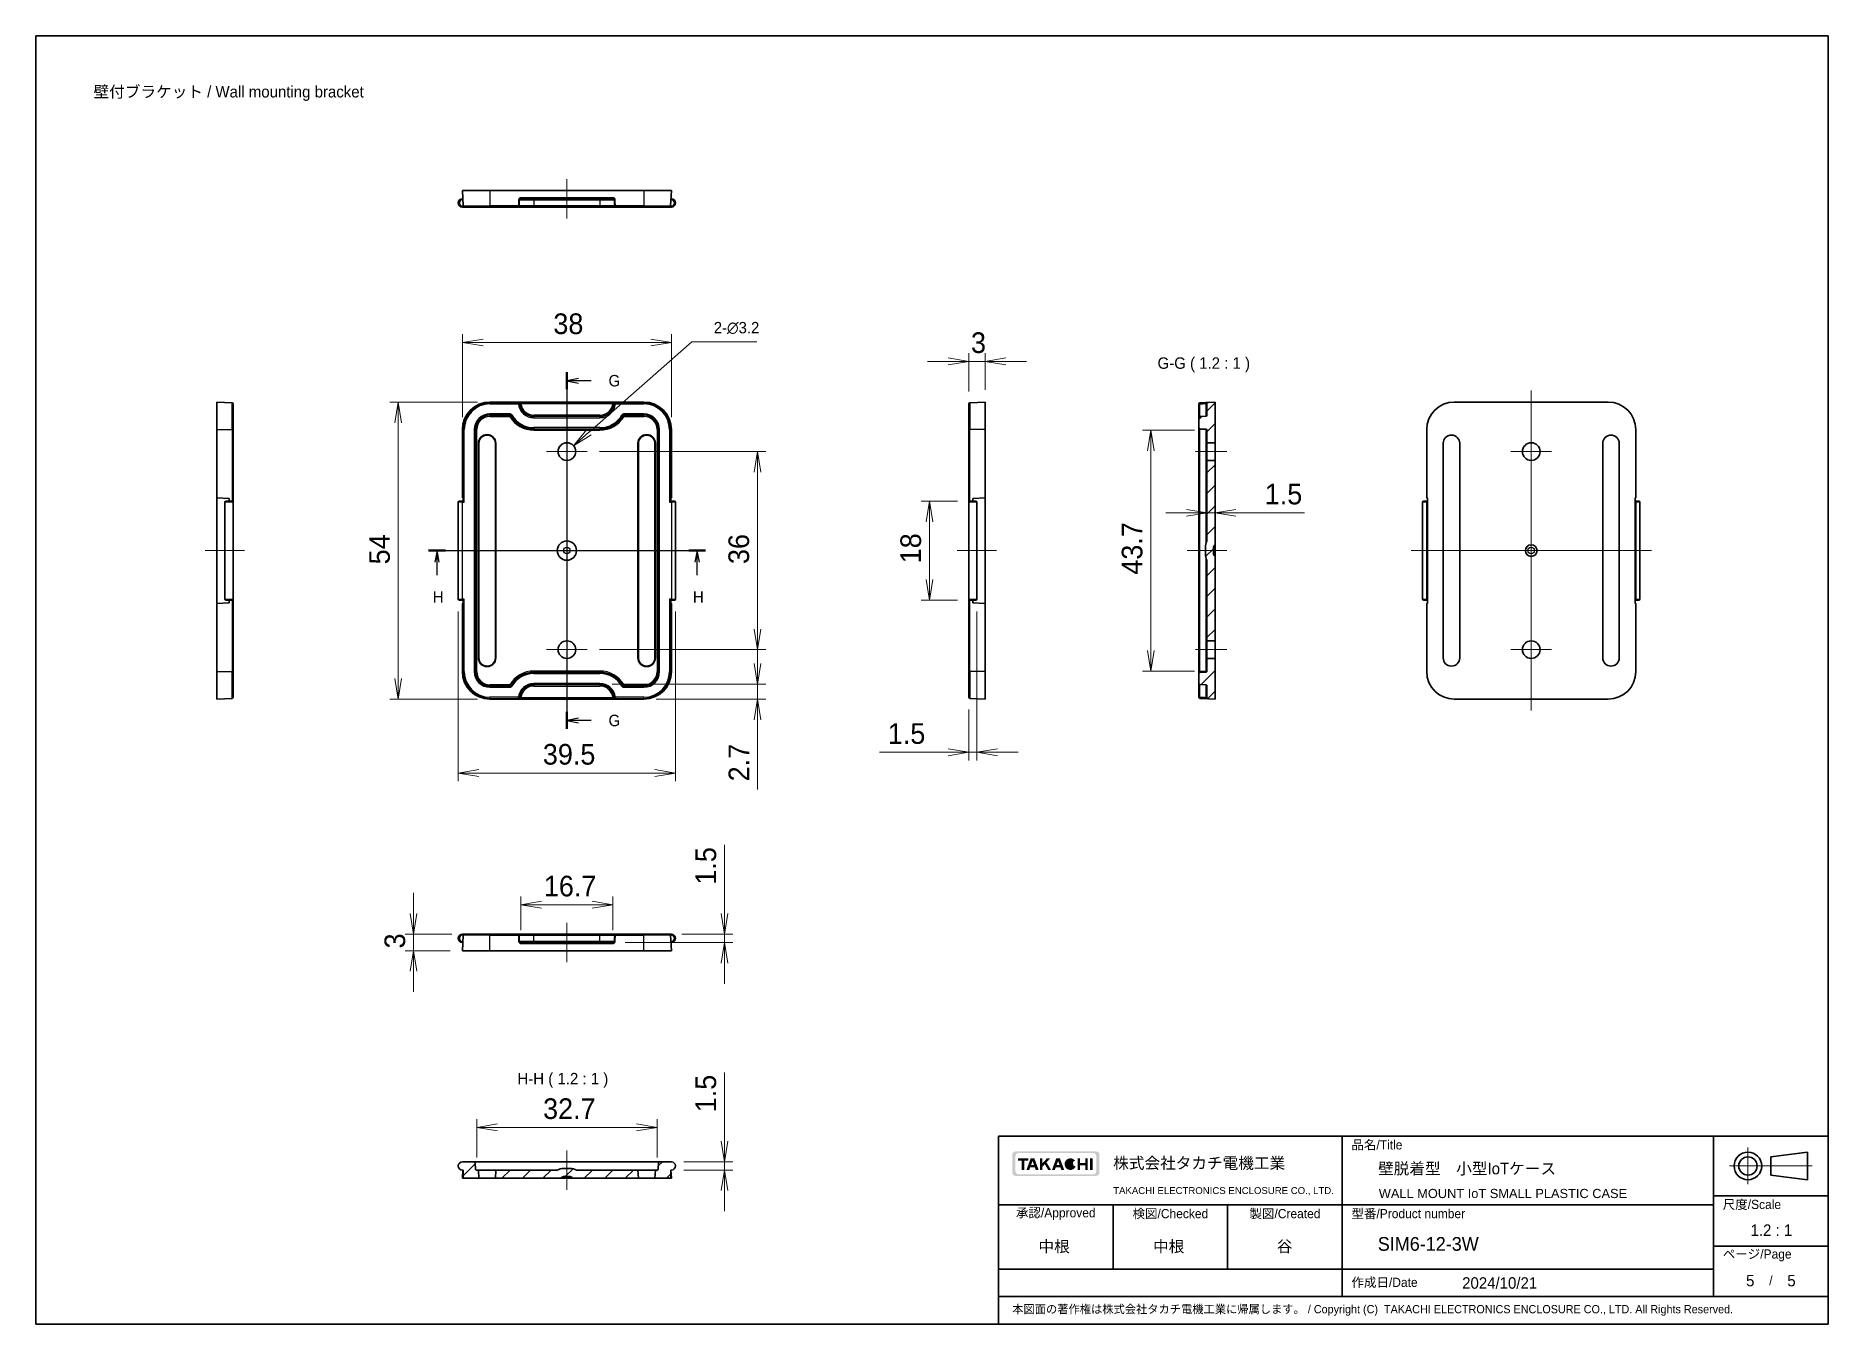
# Model space of a CAD drawing. Header units: millimetres. Extents: x 204 to 2721, y 201 to 622.
# Drawn here: x 2394.7 to 2720.6, y 200.7 to 434.9 of the extents above; entities that cross this region are included whole.
import ezdxf
from ezdxf.enums import TextEntityAlignment as Align

# ---------------------------------------------------------------- set-up
doc = ezdxf.new("R2010")
doc.units = ezdxf.units.MM
doc.header["$LTSCALE"] = 1.5
doc.layers.get('Defpoints').update_dxf_attribs({"lineweight": 25})
for name, color, linetype, lineweight in [('Border (ISO)', 7, 'Continuous', 35), ('Center Mark (ISO)', 131, 'Continuous', 18), ('Centerline (ISO)', 131, 'Continuous', 18), ('Dimension (ISO)', 7, 'Continuous', 18), ('Hatch (ISO)', 1, 'Continuous', 18), ('Section Line (ISO)', 7, 'Continuous', 25), ('Symbol (ISO)', 7, 'Continuous', 18), ('Title (ISO)', 7, 'Continuous', 35), ('Visible (ISO)', 7, 'Continuous', 35), ('Visible Narrow (ISO)', 7, 'Continuous', 25)]:
    doc.layers.add(name, color=color, linetype=linetype, lineweight=lineweight)
doc.styles.add('Note Text (TK)', font='MS PGothic.ttf')
doc.styles.add('文字スタイル40', font='MS PGothic.ttf')
doc.styles.add('文字スタイル67', font='arial.ttf')
doc.dimstyles.new('Default - Method 1b (TK)', dxfattribs={"dimscale": 1.5, "dimtxt": 2.5, "dimasz": 2.5, "dimexe": 1, "dimexo": 1.5, "dimgap": 1, "dimtad": 1, "dimtoh": 1, "dimdsep": 46, "dimtxsty": 'Note Text (TK)', "dimblk": 'OPEN', "dimcen": 0.09, "dimdle": 5, "dimclrd": 100, "dimclre": 100, "dimclrt": 7, "dimadec": 1, "dimazin": 1, "dimtfac": 1, "dimtmove": 0, "dimatfit": 3, "dimldrblk": 'OPEN', "dimfxl": 1, "dimtolj": 1, "dimlwd": -1, "dimlwe": -1, "dimarcsym": 0})
pattern_1 = [(45, (2382.6643, 194.031), (-1.870887, 1.870887), [])]

msp = doc.modelspace()

# ---------------------------------------------------------------- texts
at = {"layer": 'Symbol (ISO)', "color": 7, "insert": (2405.24, 424.394), "char_height": 2.08333, "width": 50.71881, "attachment_point": 4, "line_spacing_factor": 1.5, "style": 'Note Text (TK)'}
msp.add_mtext('\\fＭＳ Ｐゴシック|b0|i0;壁付ブラケット / Wall mounting bracket', dxfattribs=at)
at = {"layer": 'Symbol (ISO)', "color": 7, "char_height": 2.08333, "attachment_point": 7, "style": 'Note Text (TK)'}
for s, insert in [('G-G ( 1.2 : 1 )', (2598.672, 373.717)), ('H-H ( 1.2 : 1 )', (2482.301, 243.654))]:
    msp.add_mtext(s, dxfattribs=dict(at, insert=insert))

# ---------------------------------------------------------------- blocks, each defined once
blk = doc.blocks.new('図面枠 tk図枠')
at = {"layer": 'Border (ISO)'}
for p, q in [((14.5, 289), (405.5, 289)), ((14.5, 289), (14.5, 8)), ((405.5, 289), (405.5, 8)), ((14.5, 8), (405.5, 8))]:
    blk.add_line(p, q, dxfattribs=at)
blk = doc.blocks.new('表題欄 tk表題欄')
at = {"layer": 'Hatch (ISO)'}
h = blk.add_hatch(color=256, dxfattribs=at)
edge = h.paths.add_edge_path(flags=0)
edge.add_arc((95.44, 237.35), 0.596, 270, 360)
edge.add_line((96.04, 237.35), (96.04, 240.76))
edge.add_arc((95.44, 240.76), 0.596, 0, 90)
edge.add_line((95.44, 241.35), (79.01, 241.35))
edge.add_arc((79.01, 240.76), 0.596, 90, 180)
edge.add_line((78.41, 240.76), (78.41, 237.35))
edge.add_arc((79.01, 237.35), 0.596, 180, 270)
edge.add_line((79.01, 236.75), (95.44, 236.75))
edge = h.paths.add_edge_path()
edge.add_line((77.71, 241), (77.71, 237.1))
edge.add_arc((78.41, 237.1), 0.702, 180, 270)
edge.add_line((78.41, 236.4), (96.04, 236.4))
edge.add_arc((96.04, 237.1), 0.702, 270, 360)
edge.add_line((96.74, 237.1), (96.74, 241))
edge.add_arc((96.04, 241), 0.702, 0, 90)
edge.add_line((96.04, 241.71), (78.41, 241.71))
edge.add_arc((78.41, 241), 0.702, 90, 180)
for points in [[(78.94, 240.2), (78.94, 239.71), (79.79, 239.71), (79.79, 237.71), (80.38, 237.71), (80.38, 239.71), (81.23, 239.71), (81.23, 240.2)], [(85.55, 237.71), (84.81, 238.94), (84.29, 238.37), (84.29, 237.71), (83.77, 237.71), (83.77, 240.2), (84.29, 240.2), (84.29, 239.15), (85.26, 240.2), (85.98, 240.2), (85.19, 239.35), (86.17, 237.71)], [(91.96, 240.2), (91.96, 237.71), (92.48, 237.71), (92.48, 238.71), (93.64, 238.71), (93.64, 237.71), (94.16, 237.71), (94.16, 240.2), (93.64, 240.2), (93.64, 239.2), (92.48, 239.2), (92.48, 240.2)], [(94.71, 240.2), (94.71, 237.71), (95.23, 237.71), (95.23, 240.2)]]:
    blk.add_hatch(color=256, dxfattribs=at).paths.add_polyline_path(points)
h = blk.add_hatch(color=256, dxfattribs=at)
h.paths.add_polyline_path([(82.46, 238.76), (81.82, 238.76), (82.14, 239.63)], flags=0)
h.paths.add_polyline_path([(82.65, 238.24), (81.63, 238.24), (81.44, 237.71), (80.82, 237.71), (81.73, 240.2), (82.55, 240.2), (83.46, 237.71), (82.85, 237.71)])
h = blk.add_hatch(color=256, dxfattribs=at)
h.paths.add_polyline_path([(87.4, 238.76), (88.03, 238.76), (87.72, 239.63)], flags=0)
h.paths.add_polyline_path([(87.01, 237.71), (87.21, 238.24), (88.22, 238.24), (88.42, 237.71), (89.04, 237.71), (88.12, 240.2), (87.31, 240.2), (86.39, 237.71)])
h = blk.add_hatch(color=256, dxfattribs=at)
edge = h.paths.add_edge_path()
edge.add_arc((90.39, 238.95), 1.27, 38.5505, 336.582)
edge.add_line((91.56, 238.44), (91.04, 238.67))
edge.add_ellipse((90.39, 238.95), major_axis=(0, -0.8), ratio=0.867347, start_angle=128.5505, end_angle=426.582, ccw=False)
edge.add_line((90.96, 239.41), (91.39, 239.74))
at = {"layer": 'Title (ISO)'}
for p, q in [((74.71, 245.05), (255.71, 245.05)), ((74.71, 204.05), (74.71, 245.05)), ((149.71, 245.05), (149.71, 210.05)), ((230.71, 245.05), (230.71, 210.05)), ((255.71, 245.05), (255.71, 204.05)), ((243.21, 240.55), (251.21, 241.55)), ((243.21, 240.55), (243.21, 236.55)), ((251.21, 235.55), (251.21, 241.55)), ((243.21, 236.55), (251.21, 235.55)), ((230.71, 232.05), (255.71, 232.05)), ((74.71, 230.05), (230.71, 230.05)), ((99.71, 230.05), (99.71, 216.05)), ((124.71, 230.05), (124.71, 216.05)), ((230.71, 221.05), (255.71, 221.05)), ((74.71, 216.05), (230.71, 216.05)), ((255.71, 210.05), (74.71, 210.05)), ((74.71, 204.05), (255.71, 204.05))]:
    blk.add_line(p, q, dxfattribs=at)
at = {"layer": 'Title (ISO)', "color": 4, "linetype": 'Continuous', "lineweight": 18}
for p, q in [((238.21, 242.55), (238.21, 234.55)), ((252.21, 238.55), (234.21, 238.55))]:
    blk.add_line(p, q, dxfattribs=at)
at = {"layer": 'Title (ISO)'}
for radius in [3, 2]:
    blk.add_circle((238.21, 238.55), radius, dxfattribs=at)
at = {"layer": 'Title (ISO)', "color": 1, "char_height": 2, "line_spacing_factor": 1.5, "style": 'Note Text (TK)'}
for s, insert, attachment_point in [('\\fＭＳ Ｐゴシック|b0|i0;{\\H2.0000;品名/Title}', (151.71, 243.05), 4), ('\\fＭＳ Ｐゴシック|b0|i0;{\\H2.0000;尺度/Scale}', (232.71, 230.05), 4), ('\\fＭＳ Ｐゴシック|b0|i0;{\\H2.0000;承認/Approved}', (87.21, 228.05), 5), ('\\fＭＳ Ｐゴシック|b0|i0;{\\H2.0000;検図/Checked}', (112.21, 228.05), 5), ('\\fＭＳ Ｐゴシック|b0|i0;{\\H2.0000;製図/Created}', (137.21, 228.05), 5), ('\\fＭＳ Ｐゴシック|b0|i0;{\\H2.0000;型番/Product number}', (151.71, 228.05), 4), ('\\fＭＳ Ｐゴシック|b0|i0;{\\H2.0000;ページ/Page}', (232.71, 219.05), 4), ('\\fＭＳ Ｐゴシック|b0|i0;{\\H2.0000;作成日/Date}', (151.71, 213.05), 4)]:
    blk.add_mtext(s, dxfattribs=dict(at, insert=insert, attachment_point=attachment_point))
at = {"layer": 'Title (ISO)', "color": 7, "line_spacing_factor": 1.5, "style": 'Note Text (TK)'}
for s, insert, char_height, attachment_point in [('株式会社タカチ電機工業', (99.74, 239.05), 2.5, 4), ('\\fArial|b0|i0;{\\H1.4986;TAKACHI ELECTRONICS ENCLOSURE CO., LTD.}', (99.74, 233.05), 1.4986, 4), ('\\fＭＳ Ｐゴシック|b0|i0;{\\H2.0000;/}', (243.21, 213.55), 2, 5), ('\\fMS PGothic|b0|i0;{\\H1.8000;本図面の著作権は株式会社タカチ電機工業に帰属します。 / Copyright (C)\xa0 TAKACHI ELECTRONICS ENCLOSURE CO., LTD. All Rights Reserved.}', (77.71, 207.05), 1.8, 4)]:
    blk.add_mtext(s, dxfattribs=dict(at, insert=insert, char_height=char_height, attachment_point=attachment_point))
at = {"layer": 'Title (ISO)', "color": 7}
for tag, p, height, style in [('<品名>_001', (157.52, 236.74), 2.5, 'Note Text (TK)'), ('<Title>_001', (157.67, 231.55), 2, '文字スタイル67'), ('<型番>_001', (157.45, 220.05), 3, '文字スタイル40'), ('<尺度>_001', (238.54, 223.31), 2.5, 'Note Text (TK)'), ('<承認>_001', (83.43, 219.75), 2.5, 'Note Text (TK)'), ('<検図>_001', (108.43, 219.75), 2.5, 'Note Text (TK)'), ('<製図>_001', (135.42, 219.76), 2.5, 'Note Text (TK)'), ('<総ページ数>_001', (246.8, 212.3), 2.5, 'Note Text (TK)'), ('作成日_001', (175.87, 211.78), 2.5, 'Note Text (TK)'), ('<ページ_No.>_001', (237.8, 212.3), 2.5, 'Note Text (TK)')]:
    blk.add_attdef(tag, p, '', height=height, dxfattribs=dict(at, style=style))
at = {"layer": 'Title (ISO)', "color": 7, "style": 'Note Text (TK)'}
blk.add_attdef('<部品サイズ>', text='', height=2.5, dxfattribs=at).set_placement((112.21, 213.05), align=Align.MIDDLE_CENTER)
blk = doc.blocks.new('_Open')
at = {"color": 0, "linetype": 'ByBlock', "lineweight": -2}
for p, q in [((-1, 0.167), (0, 0)), ((-1, -0.167), (0, 0)), ((0, 0), (-1, 0))]:
    blk.add_line(p, q, dxfattribs=at)
blk = doc.blocks.new('*D189')
at = {"layer": 'Defpoints', "color": 0}
for p in [(2510.29, 379.13), (2472.29, 363.3), (2510.29, 363.3)]:
    blk.add_point(p, dxfattribs=at)
at = {"layer": 'Dimension (ISO)', "color": 100}
for p, q in [((2472.29, 365.55), (2472.29, 380.63)), ((2476.04, 379.13), (2506.54, 379.13)), ((2510.29, 365.55), (2510.29, 380.63))]:
    blk.add_line(p, q, dxfattribs=at)
at = {"layer": 'Dimension (ISO)', "color": 100, "xscale": 3.75, "yscale": 3.75, "zscale": 3.75, "rotation": 180}
blk.add_blockref('_Open', (2472.29, 379.13), dxfattribs=at)
at = {"layer": 'Dimension (ISO)', "color": 100, "xscale": 3.75, "yscale": 3.75, "zscale": 3.75}
blk.add_blockref('_Open', (2510.29, 379.13), dxfattribs=at)
at = {"layer": 'Dimension (ISO)', "color": 7, "insert": (2488.83, 382.51), "char_height": 3.75, "attachment_point": 4, "style": 'Note Text (TK)'}
blk.add_mtext('\\A1;38', dxfattribs=at)
blk = doc.blocks.new('*D190')
at = {"layer": 'Defpoints', "color": 0}
for p in [(2477.29, 368.3), (2460.62, 314.3), (2477.29, 314.3)]:
    blk.add_point(p, dxfattribs=at)
at = {"layer": 'Dimension (ISO)', "color": 100}
for p, q in [((2475.04, 368.3), (2459.12, 368.3)), ((2460.62, 364.55), (2460.62, 318.05)), ((2475.04, 314.3), (2459.12, 314.3))]:
    blk.add_line(p, q, dxfattribs=at)
at = {"layer": 'Dimension (ISO)', "color": 100, "xscale": 3.75, "yscale": 3.75, "zscale": 3.75}
for p, rotation in [((2460.62, 368.3), 90), ((2460.62, 314.3), 270)]:
    blk.add_blockref('_Open', p, dxfattribs=dict(at, rotation=rotation))
at = {"layer": 'Dimension (ISO)', "color": 7, "insert": (2457.25, 338.8), "char_height": 3.75, "attachment_point": 4, "rotation": 90, "style": 'Note Text (TK)'}
blk.add_mtext('\\A1;54', dxfattribs=at)
blk = doc.blocks.new('*D191')
at = {"layer": 'Defpoints', "color": 0}
for p in [(2472.64, 271.58), (2463.41, 268.58), (2472.29, 268.58)]:
    blk.add_point(p, dxfattribs=at)
at = {"layer": 'Dimension (ISO)', "color": 100}
for p, q in [((2463.41, 275.33), (2463.41, 279.08)), ((2470.39, 271.58), (2461.91, 271.58)), ((2463.41, 271.58), (2463.41, 268.58)), ((2470.04, 268.58), (2461.91, 268.58)), ((2463.41, 264.83), (2463.41, 261.08))]:
    blk.add_line(p, q, dxfattribs=at)
at = {"layer": 'Dimension (ISO)', "color": 100, "xscale": 3.75, "yscale": 3.75, "zscale": 3.75}
for p, rotation in [((2463.41, 271.58), 270), ((2463.41, 268.58), 90)]:
    blk.add_blockref('_Open', p, dxfattribs=dict(at, rotation=rotation))
at = {"layer": 'Dimension (ISO)', "color": 7, "insert": (2460.03, 268.99), "char_height": 3.75, "attachment_point": 4, "rotation": 90, "style": 'Note Text (TK)'}
blk.add_mtext('\\A1;3', dxfattribs=at)
blk = doc.blocks.new('*D192')
at = {"layer": 'Defpoints', "color": 0}
for p in [(2471.54, 332.5), (2511.04, 332.5), (2511.04, 300.87)]:
    blk.add_point(p, dxfattribs=at)
at = {"layer": 'Dimension (ISO)', "color": 100}
for p, q in [((2471.54, 330.25), (2471.54, 299.37)), ((2511.04, 330.25), (2511.04, 299.37)), ((2475.29, 300.87), (2507.29, 300.87))]:
    blk.add_line(p, q, dxfattribs=at)
at = {"layer": 'Dimension (ISO)', "color": 100, "xscale": 3.75, "yscale": 3.75, "zscale": 3.75, "rotation": 180}
blk.add_blockref('_Open', (2471.54, 300.87), dxfattribs=at)
at = {"layer": 'Dimension (ISO)', "color": 100, "xscale": 3.75, "yscale": 3.75, "zscale": 3.75}
blk.add_blockref('_Open', (2511.04, 300.87), dxfattribs=at)
at = {"layer": 'Dimension (ISO)', "color": 7, "insert": (2486.92, 304.25), "char_height": 3.75, "attachment_point": 4, "style": 'Note Text (TK)'}
blk.add_mtext('\\A1;39.5', dxfattribs=at)
blk = doc.blocks.new('*D193')
at = {"layer": 'Defpoints', "color": 0}
for p in [(2564.54, 350.3), (2557.2, 332.3), (2564.54, 332.3)]:
    blk.add_point(p, dxfattribs=at)
at = {"layer": 'Dimension (ISO)', "color": 100}
for p, q in [((2562.29, 350.3), (2555.7, 350.3)), ((2557.2, 346.55), (2557.2, 336.05)), ((2562.29, 332.3), (2555.7, 332.3))]:
    blk.add_line(p, q, dxfattribs=at)
at = {"layer": 'Dimension (ISO)', "color": 100, "xscale": 3.75, "yscale": 3.75, "zscale": 3.75}
for p, rotation in [((2557.2, 350.3), 90), ((2557.2, 332.3), 270)]:
    blk.add_blockref('_Open', p, dxfattribs=dict(at, rotation=rotation))
at = {"layer": 'Dimension (ISO)', "color": 7, "insert": (2553.82, 338.99), "char_height": 3.75, "attachment_point": 4, "rotation": 90, "style": 'Note Text (TK)'}
blk.add_mtext('\\A1;18', dxfattribs=at)
blk = doc.blocks.new('*D194')
at = {"layer": 'Defpoints', "color": 0}
for p in [(2492.49, 360.36), (2490.09, 358.25)]:
    blk.add_point(p, dxfattribs=at)
at = {"layer": 'Dimension (ISO)', "color": 100}
for p, q in [((2513.99, 379.22), (2495.31, 362.83)), ((2525.84, 379.22), (2513.99, 379.22)), ((2491.16, 359.3), (2491.43, 359.3)), ((2491.29, 359.17), (2491.29, 359.44))]:
    blk.add_line(p, q, dxfattribs=at)
at = {"layer": 'Dimension (ISO)', "color": 100, "xscale": 3.75, "yscale": 3.75, "zscale": 3.75, "rotation": 221.276557407182}
blk.add_blockref('_Open', (2492.49, 360.36), dxfattribs=at)
at = {"layer": 'Dimension (ISO)', "color": 7, "insert": (2517.99, 381.76), "char_height": 3.75, "attachment_point": 4, "style": 'Note Text (TK)'}
blk.add_mtext('\\A1;\\fMS PGothic|b0|i0;{\\H2.0728;2-∅3.2}', dxfattribs=at)
blk = doc.blocks.new('*D195')
at = {"layer": 'Defpoints', "color": 0}
for p in [(2499.66, 276.93), (2482.92, 270.08), (2499.66, 270.08)]:
    blk.add_point(p, dxfattribs=at)
at = {"layer": 'Dimension (ISO)', "color": 100}
for p, q in [((2482.92, 272.33), (2482.92, 278.43)), ((2499.66, 272.33), (2499.66, 278.43)), ((2486.67, 276.93), (2495.91, 276.93))]:
    blk.add_line(p, q, dxfattribs=at)
at = {"layer": 'Dimension (ISO)', "color": 100, "xscale": 3.75, "yscale": 3.75, "zscale": 3.75, "rotation": 180}
blk.add_blockref('_Open', (2482.92, 276.93), dxfattribs=at)
at = {"layer": 'Dimension (ISO)', "color": 100, "xscale": 3.75, "yscale": 3.75, "zscale": 3.75}
blk.add_blockref('_Open', (2499.66, 276.93), dxfattribs=at)
at = {"layer": 'Dimension (ISO)', "color": 7, "insert": (2487.1, 280.3), "char_height": 3.75, "attachment_point": 4, "style": 'Note Text (TK)'}
blk.add_mtext('\\A1;16.7', dxfattribs=at)
blk = doc.blocks.new('*D196')
at = {"layer": 'Defpoints', "color": 0}
for p in [(2509.94, 271.58), (2499.66, 270.08), (2519.94, 270.08)]:
    blk.add_point(p, dxfattribs=at)
at = {"layer": 'Dimension (ISO)', "color": 100}
for p, q in [((2519.94, 275.33), (2519.94, 287.79)), ((2512.19, 271.58), (2521.44, 271.58)), ((2519.94, 270.08), (2519.94, 271.58)), ((2501.91, 270.08), (2521.44, 270.08)), ((2519.94, 266.33), (2519.94, 262.58))]:
    blk.add_line(p, q, dxfattribs=at)
at = {"layer": 'Dimension (ISO)', "color": 100, "xscale": 3.75, "yscale": 3.75, "zscale": 3.75}
for p, rotation in [((2519.94, 271.58), 270), ((2519.94, 270.08), 90)]:
    blk.add_blockref('_Open', p, dxfattribs=dict(at, rotation=rotation))
at = {"layer": 'Dimension (ISO)', "color": 7, "insert": (2516.57, 280.58), "char_height": 3.75, "attachment_point": 4, "rotation": 90, "style": 'Note Text (TK)'}
blk.add_mtext('\\A1;1.5', dxfattribs=at)
blk = doc.blocks.new('*D197')
at = {"layer": 'Defpoints', "color": 0}
for p in [(2564.34, 375.69), (2567.34, 368.3), (2564.34, 367.95)]:
    blk.add_point(p, dxfattribs=at)
at = {"layer": 'Dimension (ISO)', "color": 100}
for p, q in [((2560.59, 375.69), (2556.84, 375.69)), ((2564.34, 370.2), (2564.34, 377.19)), ((2567.34, 375.69), (2564.34, 375.69)), ((2567.34, 370.55), (2567.34, 377.19)), ((2571.09, 375.69), (2574.84, 375.69))]:
    blk.add_line(p, q, dxfattribs=at)
at = {"layer": 'Dimension (ISO)', "color": 100, "xscale": 3.75, "yscale": 3.75, "zscale": 3.75}
blk.add_blockref('_Open', (2564.34, 375.69), dxfattribs=at)
at = {"layer": 'Dimension (ISO)', "color": 100, "xscale": 3.75, "yscale": 3.75, "zscale": 3.75, "rotation": 180}
blk.add_blockref('_Open', (2567.34, 375.69), dxfattribs=at)
at = {"layer": 'Dimension (ISO)', "color": 7, "insert": (2564.75, 379.07), "char_height": 3.75, "attachment_point": 4, "style": 'Note Text (TK)'}
blk.add_mtext('\\A1;3', dxfattribs=at)
blk = doc.blocks.new('*D198')
at = {"layer": 'Defpoints', "color": 0}
for p in [(2565.84, 332.5), (2564.34, 314.65), (2564.34, 304.65)]:
    blk.add_point(p, dxfattribs=at)
at = {"layer": 'Dimension (ISO)', "color": 100}
for p, q in [((2565.84, 330.25), (2565.84, 303.15)), ((2564.34, 312.4), (2564.34, 303.15)), ((2560.59, 304.65), (2548.13, 304.65)), ((2565.84, 304.65), (2564.34, 304.65)), ((2569.59, 304.65), (2573.34, 304.65))]:
    blk.add_line(p, q, dxfattribs=at)
at = {"layer": 'Dimension (ISO)', "color": 100, "xscale": 3.75, "yscale": 3.75, "zscale": 3.75}
blk.add_blockref('_Open', (2564.34, 304.65), dxfattribs=at)
at = {"layer": 'Dimension (ISO)', "color": 100, "xscale": 3.75, "yscale": 3.75, "zscale": 3.75, "rotation": 180}
blk.add_blockref('_Open', (2565.84, 304.65), dxfattribs=at)
at = {"layer": 'Dimension (ISO)', "color": 7, "insert": (2549.63, 308.02), "char_height": 3.75, "attachment_point": 4, "style": 'Note Text (TK)'}
blk.add_mtext('\\A1;1.5', dxfattribs=at)
blk = doc.blocks.new('*D199')
at = {"layer": 'Defpoints', "color": 0}
for p in [(2507.68, 236.46), (2474.9, 228.71), (2507.68, 228.71)]:
    blk.add_point(p, dxfattribs=at)
at = {"layer": 'Dimension (ISO)', "color": 100}
for p, q in [((2474.9, 230.96), (2474.9, 237.96)), ((2507.68, 230.96), (2507.68, 237.96)), ((2478.65, 236.46), (2503.93, 236.46))]:
    blk.add_line(p, q, dxfattribs=at)
at = {"layer": 'Dimension (ISO)', "color": 100, "xscale": 3.75, "yscale": 3.75, "zscale": 3.75, "rotation": 180}
blk.add_blockref('_Open', (2474.9, 236.46), dxfattribs=at)
at = {"layer": 'Dimension (ISO)', "color": 100, "xscale": 3.75, "yscale": 3.75, "zscale": 3.75}
blk.add_blockref('_Open', (2507.68, 236.46), dxfattribs=at)
at = {"layer": 'Dimension (ISO)', "color": 7, "insert": (2486.96, 239.84), "char_height": 3.75, "attachment_point": 4, "style": 'Note Text (TK)'}
blk.add_mtext('\\A1;32.7', dxfattribs=at)
blk = doc.blocks.new('*D200')
at = {"layer": 'Defpoints', "color": 0}
for p in [(2510.29, 230.21), (2510.29, 228.71), (2519.94, 228.71)]:
    blk.add_point(p, dxfattribs=at)
at = {"layer": 'Dimension (ISO)', "color": 100}
for p, q in [((2519.94, 233.96), (2519.94, 246.42)), ((2512.54, 230.21), (2521.44, 230.21)), ((2512.54, 228.71), (2521.44, 228.71)), ((2519.94, 228.71), (2519.94, 230.21)), ((2519.94, 224.96), (2519.94, 221.21))]:
    blk.add_line(p, q, dxfattribs=at)
at = {"layer": 'Dimension (ISO)', "color": 100, "xscale": 3.75, "yscale": 3.75, "zscale": 3.75}
for p, rotation in [((2519.94, 230.21), 270), ((2519.94, 228.71), 90)]:
    blk.add_blockref('_Open', p, dxfattribs=dict(at, rotation=rotation))
at = {"layer": 'Dimension (ISO)', "color": 7, "insert": (2516.57, 239.21), "char_height": 3.75, "attachment_point": 4, "rotation": 90, "style": 'Note Text (TK)'}
blk.add_mtext('\\A1;1.5', dxfattribs=at)
blk = doc.blocks.new('*D201')
at = {"layer": 'Defpoints', "color": 0}
for p in [(2607.66, 363.19), (2597.44, 319.41), (2607.66, 319.41)]:
    blk.add_point(p, dxfattribs=at)
at = {"layer": 'Dimension (ISO)', "color": 100}
for p, q in [((2605.41, 363.19), (2595.94, 363.19)), ((2597.44, 359.44), (2597.44, 323.16)), ((2605.41, 319.41), (2595.94, 319.41))]:
    blk.add_line(p, q, dxfattribs=at)
at = {"layer": 'Dimension (ISO)', "color": 100, "xscale": 3.75, "yscale": 3.75, "zscale": 3.75}
for p, rotation in [((2597.44, 363.19), 90), ((2597.44, 319.41), 270)]:
    blk.add_blockref('_Open', p, dxfattribs=dict(at, rotation=rotation))
at = {"layer": 'Dimension (ISO)', "color": 7, "insert": (2594.06, 336.92), "char_height": 3.75, "attachment_point": 4, "rotation": 90, "style": 'Note Text (TK)'}
blk.add_mtext('\\A1;43.7', dxfattribs=at)
blk = doc.blocks.new('*D202')
at = {"layer": 'Defpoints', "color": 0}
for p in [(2609.16, 348.17), (2607.66, 343.05), (2609.16, 342.36)]:
    blk.add_point(p, dxfattribs=at)
at = {"layer": 'Dimension (ISO)', "color": 100}
for p, q in [((2603.91, 348.17), (2600.16, 348.17)), ((2607.66, 348.17), (2609.16, 348.17)), ((2612.91, 348.17), (2625.37, 348.17))]:
    blk.add_line(p, q, dxfattribs=at)
at = {"layer": 'Dimension (ISO)', "color": 100, "xscale": 3.75, "yscale": 3.75, "zscale": 3.75}
blk.add_blockref('_Open', (2607.66, 348.17), dxfattribs=at)
at = {"layer": 'Dimension (ISO)', "color": 100, "xscale": 3.75, "yscale": 3.75, "zscale": 3.75, "rotation": 180}
blk.add_blockref('_Open', (2609.16, 348.17), dxfattribs=at)
at = {"layer": 'Dimension (ISO)', "color": 7, "insert": (2618.16, 351.55), "char_height": 3.75, "attachment_point": 4, "style": 'Note Text (TK)'}
blk.add_mtext('\\A1;1.5', dxfattribs=at)
blk = doc.blocks.new('*D203')
at = {"layer": 'Defpoints', "color": 0}
for p in [(2494.97, 359.3), (2494.97, 323.3), (2525.94, 323.3)]:
    blk.add_point(p, dxfattribs=at)
at = {"layer": 'Dimension (ISO)', "color": 100}
for p, q in [((2497.22, 359.3), (2527.44, 359.3)), ((2525.94, 355.55), (2525.94, 327.05)), ((2497.22, 323.3), (2527.44, 323.3))]:
    blk.add_line(p, q, dxfattribs=at)
at = {"layer": 'Dimension (ISO)', "color": 100, "xscale": 3.75, "yscale": 3.75, "zscale": 3.75}
for p, rotation in [((2525.94, 359.3), 90), ((2525.94, 323.3), 270)]:
    blk.add_blockref('_Open', p, dxfattribs=dict(at, rotation=rotation))
at = {"layer": 'Dimension (ISO)', "color": 7, "insert": (2522.56, 338.86), "char_height": 3.75, "attachment_point": 4, "rotation": 90, "style": 'Note Text (TK)'}
blk.add_mtext('\\A1;36', dxfattribs=at)
blk = doc.blocks.new('*D204')
at = {"layer": 'Defpoints', "color": 0}
for p in [(2497.29, 317.05), (2525.94, 317.05), (2505.29, 314.3)]:
    blk.add_point(p, dxfattribs=at)
at = {"layer": 'Dimension (ISO)', "color": 100}
for p, q in [((2525.94, 320.8), (2525.94, 324.55)), ((2499.54, 317.05), (2527.44, 317.05)), ((2525.94, 317.05), (2525.94, 314.3)), ((2507.54, 314.3), (2527.44, 314.3)), ((2525.94, 310.55), (2525.94, 297.86))]:
    blk.add_line(p, q, dxfattribs=at)
at = {"layer": 'Dimension (ISO)', "color": 100, "xscale": 3.75, "yscale": 3.75, "zscale": 3.75}
for p, rotation in [((2525.94, 317.05), 270), ((2525.94, 314.3), 90)]:
    blk.add_blockref('_Open', p, dxfattribs=dict(at, rotation=rotation))
at = {"layer": 'Dimension (ISO)', "color": 7, "insert": (2522.56, 299.36), "char_height": 3.75, "attachment_point": 4, "rotation": 90, "style": 'Note Text (TK)'}
blk.add_mtext('\\A1;2.7', dxfattribs=at)
blk = doc.blocks.new('2dTransSection6')
at = {"layer": 'Section Line (ISO)', "linetype": 'Continuous'}
for p, q in [((130.35, 215.63), (130.35, 137.83)), ((132.85, 214.28), (130.35, 213.78)), ((132.85, 213.78), (130.35, 213.78)), ((130.35, 213.78), (132.85, 213.28)), ((135.68, 213.78), (132.85, 213.78)), ((132.85, 140.18), (130.35, 139.68)), ((132.85, 139.68), (130.35, 139.68)), ((130.35, 139.68), (132.85, 139.18)), ((135.68, 139.68), (132.85, 139.68))]:
    blk.add_line(p, q, dxfattribs=at)
at = {"layer": 'Section Line (ISO)', "linetype": 'Continuous', "lineweight": 50}
for p, q in [((130.35, 215.63), (130.35, 211.93)), ((130.35, 141.53), (130.35, 137.83))]:
    blk.add_line(p, q, dxfattribs=at)
at = {"layer": 'Section Line (ISO)', "char_height": 2.5, "attachment_point": 7, "style": 'Note Text (TK)'}
for insert in [(139.44, 212.5), (139.44, 138.39)]:
    blk.add_mtext('G', dxfattribs=dict(at, insert=insert))
blk = doc.blocks.new('2dTransSection7')
at = {"layer": 'Section Line (ISO)', "linetype": 'Continuous'}
for p, q in [((100.18, 176.72), (160.59, 176.72)), ((102.02, 176.72), (101.52, 174.22)), ((102.02, 174.22), (102.02, 176.72)), ((102.52, 174.22), (102.02, 176.72)), ((158.76, 176.72), (158.26, 174.22)), ((158.76, 174.22), (158.76, 176.72)), ((159.26, 174.22), (158.76, 176.72)), ((102.02, 171.4), (102.02, 174.22)), ((158.76, 171.4), (158.76, 174.22))]:
    blk.add_line(p, q, dxfattribs=at)
at = {"layer": 'Section Line (ISO)', "linetype": 'Continuous', "lineweight": 50}
for p, q in [((100.18, 176.72), (103.86, 176.72)), ((156.92, 176.72), (160.59, 176.72))]:
    blk.add_line(p, q, dxfattribs=at)
at = {"layer": 'Section Line (ISO)', "char_height": 2.5, "attachment_point": 7, "style": 'Note Text (TK)'}
for insert in [(101.11, 165.35), (157.84, 165.35)]:
    blk.add_mtext('H', dxfattribs=dict(at, insert=insert))

# ---------------------------------------------------------------- dimensions: what is measured, and where the dimension line sits
at = {"layer": 'Dimension (ISO)', "color": 100}
for base, p1, p2, angle, override, picture, middle in [((2510.291, 379.134), (2472.291, 363.301), (2510.291, 363.301), 180, {"dimgap": 1, "dimtoh": 0, "dimdec": 1, "dimtol": 0, "dimlim": 0, "dimtp": 0, "dimtm": 0, "dimtdec": 1, "dimtofl": 0, "dimatfit": 1}, '*D189', (2491.291, 379.134)), ((2564.336, 375.69), (2567.336, 368.301), (2564.336, 367.954), 180, {"dimgap": 1, "dimtoh": 0, "dimdec": 1, "dimtol": 0, "dimlim": 0, "dimtp": 0, "dimtm": 0, "dimtdec": 1, "dimtofl": 1, "dimatfit": 1}, '*D197', (2565.836, 375.69)), ((2460.622, 314.301), (2477.291, 368.301), (2477.291, 314.301), 90, {"dimgap": 1, "dimtoh": 0, "dimdec": 1, "dimtol": 0, "dimlim": 0, "dimtp": 0, "dimtm": 0, "dimtdec": 1, "dimtofl": 0, "dimatfit": 1}, '*D190', (2460.622, 341.301)), ((2597.438, 319.412), (2607.658, 363.189), (2607.658, 319.412), 90, {"dimgap": 1, "dimtoh": 0, "dimdec": 1, "dimlfac": 0.998227, "dimtol": 0, "dimlim": 0, "dimtp": 0, "dimtm": 0, "dimtdec": 1, "dimtofl": 0, "dimatfit": 1}, '*D201', (2597.438, 341.301)), ((2525.938, 323.301), (2494.974, 359.301), (2494.974, 323.301), 90, {"dimgap": 1, "dimtoh": 0, "dimdec": 1, "dimtol": 0, "dimlim": 0, "dimtp": 0, "dimtm": 0, "dimtdec": 1, "dimtofl": 0, "dimatfit": 1}, '*D203', (2525.938, 341.301)), ((2609.158, 348.173), (2607.658, 343.051), (2609.158, 342.359), 180, {"dimgap": 1, "dimtoh": 0, "dimdec": 1, "dimse1": 1, "dimse2": 1, "dimtol": 0, "dimlim": 0, "dimtp": 0, "dimtm": 0, "dimtdec": 1, "dimtofl": 1, "dimatfit": 1}, '*D202', (2621.013, 348.173)), ((2557.196, 332.301), (2564.536, 350.301), (2564.536, 332.301), 90, {"dimgap": 1, "dimtoh": 0, "dimdec": 1, "dimtol": 0, "dimlim": 0, "dimtp": 0, "dimtm": 0, "dimtdec": 1, "dimtofl": 0, "dimatfit": 1}, '*D193', (2557.196, 341.301)), ((2511.041, 300.871), (2471.541, 332.501), (2511.041, 332.501), 180, {"dimgap": 1, "dimtoh": 0, "dimdec": 1, "dimtol": 0, "dimlim": 0, "dimtp": 0, "dimtm": 0, "dimtdec": 1, "dimtofl": 0, "dimatfit": 1}, '*D192', (2491.291, 300.871)), ((2564.336, 304.648), (2565.836, 332.501), (2564.336, 314.648), 180, {"dimgap": 1, "dimtoh": 0, "dimdec": 1, "dimtol": 0, "dimlim": 0, "dimtp": 0, "dimtm": 0, "dimtdec": 1, "dimtofl": 1, "dimatfit": 1}, '*D198', (2552.481, 304.648)), ((2525.938, 317.048), (2505.291, 314.301), (2497.291, 317.048), 90, {"dimgap": 1, "dimtoh": 0, "dimdec": 1, "dimtol": 0, "dimlim": 0, "dimtp": 0, "dimtm": 0, "dimtdec": 1, "dimtofl": 1, "dimatfit": 1}, '*D204', (2525.938, 302.328)), ((2519.944, 270.078), (2509.944, 271.578), (2499.665, 270.078), 90, {"dimgap": 1, "dimtoh": 0, "dimdec": 1, "dimtol": 0, "dimlim": 0, "dimtp": 0, "dimtm": 0, "dimtdec": 1, "dimtofl": 1, "dimatfit": 1}, '*D196', (2519.944, 283.433)), ((2499.665, 276.926), (2482.917, 270.078), (2499.665, 270.078), 180, {"dimgap": 1, "dimtoh": 0, "dimdec": 1, "dimtol": 0, "dimlim": 0, "dimtp": 0, "dimtm": 0, "dimtdec": 1, "dimtofl": 0, "dimatfit": 1}, '*D195', (2491.291, 276.926)), ((2463.41, 268.578), (2472.638, 271.578), (2472.291, 268.578), 90, {"dimgap": 1, "dimtoh": 0, "dimdec": 1, "dimtol": 0, "dimlim": 0, "dimtp": 0, "dimtm": 0, "dimtdec": 1, "dimtofl": 1, "dimatfit": 1}, '*D191', (2463.41, 270.078)), ((2519.944, 228.706), (2510.291, 230.206), (2510.291, 228.706), 90, {"dimgap": 1, "dimtoh": 0, "dimdec": 1, "dimtol": 0, "dimlim": 0, "dimtp": 0, "dimtm": 0, "dimtdec": 1, "dimtofl": 1, "dimatfit": 1}, '*D200', (2519.944, 242.061)), ((2507.68, 236.462), (2474.902, 228.706), (2507.68, 228.706), 180, {"dimgap": 1, "dimtoh": 0, "dimdec": 1, "dimlfac": 0.997631, "dimtol": 0, "dimlim": 0, "dimtp": 0, "dimtm": 0, "dimtdec": 1, "dimtofl": 0, "dimatfit": 1}, '*D199', (2491.291, 236.462))]:
    dim = msp.add_linear_dim(base=base, p1=p1, p2=p2, angle=angle, dimstyle='Default - Method 1b (TK)', override=override, dxfattribs=at)
    dim.commit()
    dim.dimension.update_dxf_attribs({"geometry": picture, "text_midpoint": middle, "dimtype": 160})
dim = msp.add_diameter_dim_2p(p1=(2490.088, 358.245), p2=(2492.493, 360.356), text='\\fMS PGothic|b0|i0;{\\H2.0728;2-<>}', dimstyle='Default - Method 1b (TK)', override={"dimgap": 1, "dimtih": 1, "dimdec": 1, "dimlfac": 1, "dimtol": 0, "dimlim": 0, "dimtp": 0, "dimtm": 0, "dimtdec": 1, "dimtofl": 0}, dxfattribs=at)
dim.commit()
dim.dimension.update_dxf_attribs({"geometry": '*D194', "text_midpoint": (2521.916, 379.224), "dimtype": 163})

# ---------------------------------------------------------------- hatches: boundary and pattern name
at = {"layer": 'Hatch (ISO)'}
h = msp.add_hatch(dxfattribs=at)
h.set_pattern_fill('ANSI31', color=256, scale=21.166667, style=0)
h.set_pattern_definition(pattern_1)
edge = h.paths.add_edge_path()
edge.add_ellipse((2607.458, 363.189), major_axis=(0.2, -0.01), ratio=1, start_angle=3, end_angle=90)
edge.add_line((2607.468, 363.389), (2606.347, 363.448))
edge.add_ellipse((2606.358, 363.648), major_axis=(0, -0.2), ratio=1, start_angle=270, end_angle=357, ccw=False)
edge.add_line((2606.158, 363.648), (2606.158, 365.454))
edge.add_ellipse((2606.358, 365.454), major_axis=(-0.2, -0.01), ratio=1, start_angle=270, end_angle=357, ccw=False)
edge.add_line((2606.347, 365.653), (2607.468, 365.712))
edge.add_ellipse((2607.458, 365.912), major_axis=(0, -0.2), ratio=1, start_angle=3, end_angle=90)
edge.add_line((2607.658, 365.912), (2607.658, 368.032))
edge.add_ellipse((2607.858, 368.032), major_axis=(-0.2, -0.01), ratio=1, start_angle=270, end_angle=357, ccw=False)
edge.add_line((2607.847, 368.232), (2609.158, 368.301))
edge.add_line((2609.158, 368.301), (2609.158, 360.901))
edge.add_line((2609.158, 360.901), (2607.658, 360.901))
edge.add_line((2607.658, 360.901), (2607.658, 363.189))
h = msp.add_hatch(dxfattribs=at)
h.set_pattern_fill('ANSI31', color=256, scale=21.166667, style=0)
h.set_pattern_definition(pattern_1)
edge = h.paths.add_edge_path()
edge.add_ellipse((2609.358, 340.701), major_axis=(-0.458, 0.2), ratio=1, start_angle=23.57818, end_angle=90)
edge.add_line((2609.158, 340.242), (2609.158, 324.901))
edge.add_line((2609.158, 324.901), (2607.658, 324.901))
edge.add_line((2607.658, 324.901), (2607.658, 339.551))
edge.add_ellipse((2609.712, 340.701), major_axis=(0, -2.354), ratio=1, start_angle=270, end_angle=299.24281, ccw=False)
edge.add_line((2607.358, 340.701), (2607.358, 341.901))
edge.add_ellipse((2609.712, 341.901), major_axis=(-1.15, -2.054), ratio=1, start_angle=270, end_angle=299.24281, ccw=False)
edge.add_line((2607.658, 343.051), (2607.658, 357.701))
edge.add_line((2607.658, 357.701), (2609.158, 357.701))
edge.add_line((2609.158, 357.701), (2609.158, 342.359))
edge.add_ellipse((2609.358, 341.901), major_axis=(0, 0.5), ratio=1, start_angle=23.57818, end_angle=90)
edge.add_line((2608.858, 341.901), (2608.858, 340.701))
h = msp.add_hatch(dxfattribs=at)
h.set_pattern_fill('ANSI31', color=256, scale=21.166667, style=0)
h.set_pattern_definition(pattern_1)
edge = h.paths.add_edge_path()
edge.add_ellipse((2607.458, 316.689), major_axis=(0.2, -0.01), ratio=1, start_angle=3, end_angle=90)
edge.add_line((2607.468, 316.889), (2606.347, 316.948))
edge.add_ellipse((2606.358, 317.148), major_axis=(0, -0.2), ratio=1, start_angle=270, end_angle=357, ccw=False)
edge.add_line((2606.158, 317.148), (2606.158, 318.954))
edge.add_ellipse((2606.358, 318.954), major_axis=(-0.2, -0.01), ratio=1, start_angle=270, end_angle=357, ccw=False)
edge.add_line((2606.347, 319.153), (2607.468, 319.212))
edge.add_ellipse((2607.458, 319.412), major_axis=(0, -0.2), ratio=1, start_angle=3, end_angle=90)
edge.add_line((2607.658, 319.412), (2607.658, 321.701))
edge.add_line((2607.658, 321.701), (2609.158, 321.701))
edge.add_line((2609.158, 321.701), (2609.158, 314.301))
edge.add_line((2609.158, 314.301), (2607.847, 314.369))
edge.add_ellipse((2607.858, 314.569), major_axis=(0, -0.2), ratio=1, start_angle=270, end_angle=357, ccw=False)
edge.add_line((2607.658, 314.569), (2607.658, 316.689))
h = msp.add_hatch(dxfattribs=at)
h.set_pattern_fill('ANSI31', color=256, scale=21.166667, style=0)
h.set_pattern_definition(pattern_1)
edge = h.paths.add_edge_path()
edge.add_ellipse((2474.902, 228.906), major_axis=(-0.2, 0), ratio=1, start_angle=3, end_angle=90)
edge.add_line((2474.902, 228.706), (2475.212, 228.706))
edge.add_line((2475.212, 228.706), (2475.291, 227.206))
edge.add_line((2475.291, 227.206), (2472.411, 227.206))
edge.add_line((2472.411, 227.206), (2472.411, 228.706))
edge.add_line((2472.411, 228.706), (2472.291, 228.706))
edge.add_ellipse((2472.291, 229.456), major_axis=(-0.75, 0), ratio=1, start_angle=270, end_angle=450, ccw=False)
edge.add_line((2472.291, 230.206), (2474.444, 230.206))
edge.add_ellipse((2474.444, 230.006), major_axis=(-0.01, 0.2), ratio=1, start_angle=270, end_angle=357, ccw=False)
edge.add_line((2474.644, 230.016), (2474.702, 228.895))
h = msp.add_hatch(dxfattribs=at)
h.set_pattern_fill('ANSI31', color=256, scale=21.166667, style=0)
h.set_pattern_definition(pattern_1)
edge = h.paths.add_edge_path()
edge.add_ellipse((2490.691, 227.006), major_axis=(0.2, 0.458), ratio=1, start_angle=23.57818, end_angle=90)
edge.add_line((2490.233, 227.206), (2478.291, 227.206))
edge.add_line((2478.291, 227.206), (2478.37, 228.706))
edge.add_line((2478.37, 228.706), (2489.541, 228.706))
edge.add_ellipse((2490.691, 226.652), major_axis=(-2.354, 0), ratio=1, start_angle=270, end_angle=299.24281, ccw=False)
edge.add_line((2490.691, 229.006), (2491.891, 229.006))
edge.add_ellipse((2491.891, 226.652), major_axis=(-2.054, 1.15), ratio=1, start_angle=270, end_angle=299.24281, ccw=False)
edge.add_line((2493.041, 228.706), (2504.212, 228.706))
edge.add_line((2504.212, 228.706), (2504.291, 227.206))
edge.add_line((2504.291, 227.206), (2492.349, 227.206))
edge.add_ellipse((2491.891, 227.006), major_axis=(0.5, 0), ratio=1, start_angle=23.57818, end_angle=90)
edge.add_line((2491.891, 227.506), (2490.691, 227.506))
h = msp.add_hatch(dxfattribs=at)
h.set_pattern_fill('ANSI31', color=256, scale=21.166667, style=0)
h.set_pattern_definition(pattern_1)
edge = h.paths.add_edge_path()
edge.add_ellipse((2507.68, 228.906), major_axis=(-0.01, -0.2), ratio=1, start_angle=3, end_angle=90)
edge.add_line((2507.879, 228.895), (2507.938, 230.016))
edge.add_ellipse((2508.138, 230.006), major_axis=(-0.2, 0), ratio=1, start_angle=270, end_angle=357, ccw=False)
edge.add_line((2508.138, 230.206), (2510.291, 230.206))
edge.add_ellipse((2510.291, 229.456), major_axis=(0.75, 0), ratio=1, start_angle=270, end_angle=450, ccw=False)
edge.add_line((2510.291, 228.706), (2510.171, 228.706))
edge.add_line((2510.171, 228.706), (2510.171, 227.206))
edge.add_line((2510.171, 227.206), (2507.291, 227.206))
edge.add_line((2507.291, 227.206), (2507.37, 228.706))
edge.add_line((2507.37, 228.706), (2507.68, 228.706))

# ---------------------------------------------------------------- linework, layer by layer
at = {"layer": 'Center Mark (ISO)', "linetype": 'Continuous'}
for p, q in [((2491.291, 362.984), (2491.291, 355.617)), ((2666.603, 362.984), (2666.603, 355.617)), ((2494.974, 359.301), (2487.608, 359.301)), ((2670.287, 359.301), (2662.92, 359.301)), ((2491.291, 326.984), (2491.291, 319.617)), ((2666.603, 326.984), (2666.603, 319.617)), ((2494.974, 323.301), (2487.608, 323.301)), ((2670.287, 323.301), (2662.92, 323.301))]:
    msp.add_line(p, q, dxfattribs=at)
at = {"layer": 'Centerline (ISO)', "linetype": 'Continuous'}
for p, q in [((2491.291, 408.835), (2491.291, 401.669)), ((2491.291, 370.384), (2491.291, 312.217)), ((2666.603, 370.384), (2666.603, 312.217)), ((2611.241, 359.301), (2605.574, 359.301)), ((2425.537, 341.301), (2432.704, 341.301)), ((2469.458, 341.301), (2513.124, 341.301)), ((2569.419, 341.301), (2562.253, 341.301)), ((2611.241, 341.301), (2604.074, 341.301)), ((2644.77, 341.301), (2688.437, 341.301)), ((2611.241, 323.301), (2605.574, 323.301)), ((2491.291, 273.661), (2491.291, 266.494)), ((2491.291, 225.122), (2491.291, 232.289))]:
    msp.add_line(p, q, dxfattribs=at)
at = {"layer": 'Visible (ISO)'}
for p, q in [((2472.291, 406.752), (2477.291, 406.752)), ((2472.291, 406.752), (2472.438, 403.942)), ((2472.37, 405.252), (2472.291, 405.252)), ((2505.291, 406.752), (2477.291, 406.752)), ((2482.917, 405.252), (2499.665, 405.252)), ((2505.291, 406.752), (2510.291, 406.752)), ((2510.291, 406.752), (2510.144, 403.942)), ((2510.291, 405.252), (2510.212, 405.252)), ((2472.291, 403.752), (2472.638, 403.752)), ((2477.291, 403.752), (2472.638, 403.752)), ((2477.291, 403.752), (2482.465, 403.752)), ((2482.465, 403.752), (2485.291, 403.752)), ((2485.291, 403.752), (2497.291, 403.752)), ((2497.291, 403.752), (2500.117, 403.752)), ((2500.117, 403.752), (2505.291, 403.752)), ((2509.944, 403.752), (2505.291, 403.752)), ((2509.944, 403.752), (2510.291, 403.752)), ((2427.621, 363.301), (2427.621, 368.301)), ((2427.621, 368.301), (2430.431, 368.153)), ((2505.291, 368.301), (2477.291, 368.301)), ((2567.336, 368.301), (2564.526, 368.153)), ((2567.336, 368.301), (2567.336, 363.301)), ((2607.468, 368.212), (2606.347, 368.153)), ((2607.847, 368.232), (2607.468, 368.212)), ((2609.158, 368.301), (2607.847, 368.232)), ((2609.158, 360.901), (2609.158, 368.301)), ((2652.603, 368.301), (2680.603, 368.301)), ((2430.621, 367.954), (2430.621, 363.301)), ((2564.336, 363.301), (2564.336, 367.954)), ((2606.158, 367.954), (2606.158, 365.454)), ((2606.158, 365.454), (2606.158, 363.648)), ((2607.468, 365.712), (2606.347, 365.653)), ((2607.658, 368.032), (2607.658, 365.912)), ((2427.621, 363.301), (2427.621, 350.919)), ((2430.621, 350.101), (2430.621, 363.301)), ((2472.291, 363.301), (2472.291, 350.919)), ((2510.291, 350.919), (2510.291, 363.301)), ((2564.336, 363.301), (2564.336, 350.101)), ((2567.336, 350.919), (2567.336, 363.301)), ((2606.158, 363.648), (2606.158, 363.301)), ((2606.158, 363.301), (2606.158, 319.301)), ((2606.347, 363.448), (2607.468, 363.389)), ((2607.658, 363.189), (2607.658, 360.901)), ((2647.603, 350.919), (2647.603, 363.301)), ((2685.603, 363.301), (2685.603, 350.919)), ((2475.212, 321.801), (2475.212, 360.801)), ((2475.291, 360.801), (2475.291, 321.801)), ((2478.291, 321.801), (2478.291, 360.801)), ((2478.37, 360.801), (2478.37, 321.801)), ((2504.212, 321.801), (2504.212, 360.801)), ((2504.291, 360.801), (2504.291, 321.801)), ((2507.291, 321.801), (2507.291, 360.801)), ((2507.37, 360.801), (2507.37, 321.801)), ((2607.658, 360.901), (2609.158, 360.901)), ((2607.658, 357.701), (2607.658, 360.901)), ((2609.158, 360.901), (2609.158, 357.701)), ((2650.603, 321.801), (2650.603, 360.801)), ((2653.603, 360.801), (2653.603, 321.801)), ((2679.603, 321.801), (2679.603, 360.801)), ((2682.603, 360.801), (2682.603, 321.801)), ((2609.158, 357.701), (2607.658, 357.701)), ((2607.658, 357.701), (2607.658, 343.051)), ((2609.158, 342.359), (2609.158, 357.701)), ((2427.621, 350.919), (2429.871, 350.801)), ((2427.621, 331.683), (2427.621, 350.919)), ((2429.121, 350.101), (2429.121, 332.501)), ((2429.321, 350.301), (2430.421, 350.301)), ((2429.871, 350.801), (2429.871, 350.301)), ((2430.621, 332.501), (2430.621, 350.101)), ((2471.541, 332.501), (2471.541, 350.101)), ((2471.741, 350.301), (2472.291, 350.301)), ((2472.291, 350.919), (2472.409, 350.801)), ((2472.438, 350.301), (2472.291, 350.301)), ((2472.409, 350.801), (2472.409, 350.301)), ((2472.638, 350.101), (2472.438, 350.3)), ((2510.144, 350.3), (2509.944, 350.101)), ((2510.291, 350.301), (2510.144, 350.301)), ((2510.173, 350.801), (2510.291, 350.919)), ((2510.173, 350.301), (2510.173, 350.801)), ((2510.291, 350.301), (2510.841, 350.301)), ((2511.041, 332.501), (2511.041, 350.101)), ((2564.336, 350.101), (2564.336, 332.501)), ((2564.536, 350.301), (2565.636, 350.301)), ((2565.086, 350.801), (2567.336, 350.919)), ((2565.086, 350.301), (2565.086, 350.801)), ((2565.836, 332.501), (2565.836, 350.101)), ((2567.336, 350.919), (2567.336, 331.683)), ((2646.853, 332.501), (2646.853, 350.101)), ((2647.053, 350.301), (2647.603, 350.301)), ((2647.603, 350.919), (2647.723, 350.919)), ((2647.721, 350.801), (2647.603, 350.919)), ((2647.723, 350.301), (2647.603, 350.301)), ((2647.723, 350.801), (2647.721, 350.801)), ((2647.721, 350.301), (2647.721, 350.801)), ((2647.723, 350.919), (2647.723, 331.683)), ((2685.483, 350.919), (2685.603, 350.919)), ((2685.483, 331.683), (2685.483, 350.919)), ((2685.483, 350.801), (2685.486, 350.801)), ((2685.603, 350.301), (2685.483, 350.301)), ((2685.603, 350.919), (2685.486, 350.801)), ((2685.486, 350.801), (2685.486, 350.301)), ((2685.603, 350.301), (2686.153, 350.301)), ((2686.353, 332.501), (2686.353, 350.101)), ((2609.158, 342.359), (2609.158, 340.242)), ((2607.358, 341.901), (2607.358, 340.701)), ((2607.658, 339.551), (2607.658, 324.901)), ((2608.858, 340.701), (2608.858, 341.901)), ((2609.158, 324.901), (2609.158, 340.242)), ((2430.621, 319.301), (2430.621, 332.501)), ((2472.438, 332.301), (2472.638, 332.501)), ((2509.944, 332.501), (2510.144, 332.301)), ((2564.336, 332.501), (2564.336, 319.301)), ((2429.871, 331.801), (2427.621, 331.683)), ((2427.621, 331.683), (2427.621, 319.301)), ((2430.421, 332.301), (2429.321, 332.301)), ((2429.871, 332.301), (2429.871, 331.801)), ((2472.291, 332.301), (2471.741, 332.301)), ((2472.291, 332.301), (2472.438, 332.301)), ((2472.409, 331.801), (2472.291, 331.683)), ((2472.291, 331.683), (2472.291, 319.301)), ((2472.409, 332.301), (2472.409, 331.801)), ((2510.144, 332.301), (2510.291, 332.301)), ((2510.173, 331.801), (2510.173, 332.301)), ((2510.291, 331.683), (2510.173, 331.801)), ((2510.841, 332.301), (2510.291, 332.301)), ((2510.291, 319.301), (2510.291, 331.683)), ((2565.636, 332.301), (2564.536, 332.301)), ((2565.086, 331.801), (2565.086, 332.301)), ((2567.336, 331.683), (2565.086, 331.801)), ((2567.336, 319.301), (2567.336, 331.683)), ((2647.603, 332.301), (2647.053, 332.301)), ((2647.603, 332.301), (2647.723, 332.301)), ((2647.603, 331.683), (2647.721, 331.801)), ((2647.603, 319.301), (2647.603, 331.683)), ((2647.723, 331.683), (2647.603, 331.683)), ((2647.721, 331.801), (2647.721, 332.301)), ((2647.723, 331.801), (2647.721, 331.801)), ((2685.483, 332.301), (2685.603, 332.301)), ((2685.483, 331.801), (2685.486, 331.801)), ((2685.603, 331.683), (2685.483, 331.683)), ((2685.486, 332.301), (2685.486, 331.801)), ((2685.486, 331.801), (2685.603, 331.683)), ((2686.153, 332.301), (2685.603, 332.301)), ((2685.603, 331.683), (2685.603, 319.301)), ((2607.658, 324.901), (2609.158, 324.901)), ((2607.658, 321.701), (2607.658, 324.901)), ((2609.158, 324.901), (2609.158, 321.701)), ((2609.158, 321.701), (2607.658, 321.701)), ((2607.658, 321.701), (2607.658, 319.412)), ((2609.158, 314.301), (2609.158, 321.701)), ((2427.621, 314.301), (2427.621, 319.301)), ((2430.621, 319.301), (2430.621, 314.648)), ((2564.336, 314.648), (2564.336, 319.301)), ((2567.336, 319.301), (2567.336, 314.301)), ((2606.158, 319.301), (2606.158, 318.954)), ((2606.158, 318.954), (2606.158, 317.148)), ((2606.158, 317.148), (2606.158, 314.648)), ((2607.468, 319.212), (2606.347, 319.153)), ((2606.347, 316.948), (2607.468, 316.889)), ((2607.658, 316.689), (2607.658, 314.569)), ((2427.621, 314.301), (2430.431, 314.448)), ((2477.291, 314.301), (2505.291, 314.301)), ((2567.336, 314.301), (2564.526, 314.448)), ((2606.347, 314.448), (2607.468, 314.389)), ((2607.468, 314.389), (2607.847, 314.369)), ((2607.847, 314.369), (2609.158, 314.301)), ((2680.603, 314.301), (2652.603, 314.301)), ((2472.638, 271.578), (2472.291, 271.578)), ((2472.291, 268.578), (2472.438, 271.388)), ((2472.638, 271.578), (2477.291, 271.578)), ((2482.465, 271.578), (2477.291, 271.578)), ((2485.291, 271.578), (2482.465, 271.578)), ((2497.291, 271.578), (2485.291, 271.578)), ((2500.117, 271.578), (2497.291, 271.578)), ((2505.291, 271.578), (2500.117, 271.578)), ((2505.291, 271.578), (2509.944, 271.578)), ((2510.291, 271.578), (2509.944, 271.578)), ((2510.291, 268.578), (2510.144, 271.388)), ((2472.291, 270.078), (2472.37, 270.078)), ((2477.291, 268.578), (2472.291, 268.578)), ((2477.291, 268.578), (2505.291, 268.578)), ((2499.665, 270.078), (2482.917, 270.078)), ((2510.291, 268.578), (2505.291, 268.578)), ((2510.212, 270.078), (2510.291, 270.078)), ((2474.444, 230.206), (2472.291, 230.206)), ((2472.291, 228.706), (2472.411, 228.706)), ((2472.291, 227.206), (2472.37, 228.706)), ((2472.411, 228.706), (2472.411, 227.206)), ((2477.291, 230.206), (2474.444, 230.206)), ((2474.702, 228.895), (2474.644, 230.016)), ((2475.212, 228.706), (2474.902, 228.706)), ((2475.291, 227.206), (2475.212, 228.706)), ((2475.212, 228.706), (2478.37, 228.706)), ((2480.931, 230.206), (2477.291, 230.206)), ((2478.37, 228.706), (2478.291, 227.206)), ((2489.541, 228.706), (2478.37, 228.706)), ((2481.275, 230.206), (2480.931, 230.206)), ((2481.275, 230.206), (2485.291, 230.206)), ((2497.291, 230.206), (2485.291, 230.206)), ((2491.891, 229.006), (2490.691, 229.006)), ((2504.212, 228.706), (2493.041, 228.706)), ((2497.291, 230.206), (2501.307, 230.206)), ((2501.651, 230.206), (2501.307, 230.206)), ((2505.291, 230.206), (2501.651, 230.206)), ((2504.291, 227.206), (2504.212, 228.706)), ((2504.212, 228.706), (2507.37, 228.706)), ((2508.138, 230.206), (2505.291, 230.206)), ((2507.37, 228.706), (2507.291, 227.206)), ((2507.68, 228.706), (2507.37, 228.706)), ((2507.938, 230.016), (2507.879, 228.895)), ((2510.291, 230.206), (2508.138, 230.206)), ((2510.171, 227.206), (2510.171, 228.706)), ((2510.171, 228.706), (2510.291, 228.706)), ((2510.212, 228.706), (2510.291, 227.206)), ((2472.411, 227.206), (2472.291, 227.206)), ((2472.411, 227.206), (2475.291, 227.206)), ((2478.291, 227.206), (2475.291, 227.206)), ((2478.291, 227.206), (2490.233, 227.206)), ((2492.349, 227.206), (2490.233, 227.206)), ((2490.691, 227.506), (2491.891, 227.506)), ((2492.349, 227.206), (2504.291, 227.206)), ((2507.291, 227.206), (2504.291, 227.206)), ((2507.291, 227.206), (2510.171, 227.206)), ((2510.291, 227.206), (2510.171, 227.206))]:
    msp.add_line(p, q, dxfattribs=at)
for centre, radius in [((2491.291, 359.301), 1.6), ((2666.603, 359.301), 1.6), ((2491.291, 341.301), 1.75), ((2666.603, 341.301), 1.058), ((2491.291, 323.301), 1.6), ((2666.603, 323.301), 1.6)]:
    msp.add_circle(centre, radius, dxfattribs=at)
for centre, radius, start, end in [((2472.291, 404.502), 0.75, 90, 270), ((2510.291, 404.502), 0.75, 270, 90), ((2472.638, 403.952), 0.2, 183, 270), ((2509.944, 403.952), 0.2, 270, 357), ((2477.291, 363.301), 5, 90, 180), ((2505.291, 363.301), 5, 0, 90), ((2607.858, 368.032), 0.2, 93, 180), ((2652.603, 363.301), 5, 90, 180), ((2680.603, 363.301), 5, 0, 90), ((2430.421, 367.954), 0.2, 0, 87), ((2564.536, 367.954), 0.2, 93, 180), ((2606.358, 367.954), 0.2, 93, 180), ((2606.358, 365.454), 0.2, 93, 180), ((2607.458, 365.912), 0.2, 273, 0), ((2476.791, 360.801), 1.579, 0, 180), ((2476.791, 360.801), 1.5, 0, 180), ((2505.791, 360.801), 1.579, 0, 180), ((2505.791, 360.801), 1.5, 0, 180), ((2606.358, 363.648), 0.2, 180, 267), ((2607.458, 363.189), 0.2, 0, 87), ((2652.103, 360.801), 1.5, 0, 180), ((2681.103, 360.801), 1.5, 0, 180), ((2429.321, 350.101), 0.2, 90, 180), ((2430.421, 350.101), 0.2, 0, 90), ((2471.741, 350.101), 0.2, 90, 180), ((2510.841, 350.101), 0.2, 0, 90), ((2564.536, 350.101), 0.2, 90, 180), ((2565.636, 350.101), 0.2, 0, 90), ((2647.053, 350.101), 0.2, 90, 180), ((2686.153, 350.101), 0.2, 0, 90), ((2609.712, 341.901), 2.354, 150.75719, 180), ((2609.358, 341.901), 0.5, 113.57818, 180), ((2609.712, 340.701), 2.354, 180, 209.24281), ((2609.358, 340.701), 0.5, 180, 246.42182), ((2429.321, 332.501), 0.2, 180, 270), ((2430.421, 332.501), 0.2, 270, 0), ((2471.741, 332.501), 0.2, 180, 270), ((2510.841, 332.501), 0.2, 270, 0), ((2564.536, 332.501), 0.2, 180, 270), ((2565.636, 332.501), 0.2, 270, 0), ((2647.053, 332.501), 0.2, 180, 270), ((2686.153, 332.501), 0.2, 270, 0), ((2476.791, 321.801), 1.579, 180, 0), ((2476.791, 321.801), 1.5, 180, 0), ((2505.791, 321.801), 1.579, 180, 0), ((2505.791, 321.801), 1.5, 180, 0), ((2607.458, 319.412), 0.2, 273, 0), ((2652.103, 321.801), 1.5, 180, 0), ((2681.103, 321.801), 1.5, 180, 0), ((2477.291, 319.301), 5, 180, 270), ((2505.291, 319.301), 5, 270, 0), ((2606.358, 318.954), 0.2, 93, 180), ((2606.358, 317.148), 0.2, 180, 267), ((2607.458, 316.689), 0.2, 0, 87), ((2652.603, 319.301), 5, 180, 270), ((2680.603, 319.301), 5, 270, 0), ((2430.421, 314.648), 0.2, 273, 0), ((2564.536, 314.648), 0.2, 180, 267), ((2606.358, 314.648), 0.2, 180, 267), ((2607.858, 314.569), 0.2, 180, 267), ((2472.291, 270.828), 0.75, 90, 270), ((2472.638, 271.378), 0.2, 90, 177), ((2509.944, 271.378), 0.2, 3, 90), ((2510.291, 270.828), 0.75, 270, 90), ((2472.291, 229.456), 0.75, 90, 270), ((2474.444, 230.006), 0.2, 3, 90), ((2474.902, 228.906), 0.2, 183, 270), ((2490.691, 226.652), 2.354, 90, 119.24281), ((2491.891, 226.652), 2.354, 60.75719, 90), ((2507.68, 228.906), 0.2, 270, 357), ((2508.138, 230.006), 0.2, 90, 177), ((2510.291, 229.456), 0.75, 270, 90), ((2490.691, 227.006), 0.5, 90, 156.42182), ((2491.891, 227.006), 0.5, 23.57818, 90)]:
    msp.add_arc(centre, radius, start, end, dxfattribs=at)
for centre, major_axis, start_param, end_param in [((2472.438, 350.101), (0, 0.2), 6.2308254, 6.2831853), ((2510.144, 350.101), (0, -0.2), 3.1415927, 3.1939525), ((2472.438, 332.501), (0, 0.2), 3.1415927, 3.1939525), ((2510.144, 332.501), (0, -0.2), 6.2308254, 6.2831853)]:
    msp.add_ellipse(centre, major_axis=major_axis, ratio=0.0524078, start_param=start_param, end_param=end_param, dxfattribs=at)
at = {"layer": 'Visible Narrow (ISO)'}
for p, q in [((2472.291, 405.052), (2472.291, 405.252)), ((2472.291, 405.052), (2472.38, 405.052)), ((2477.291, 406.752), (2477.291, 403.942)), ((2482.716, 405.063), (2485.291, 405.063)), ((2482.917, 405.252), (2482.917, 405.442)), ((2499.665, 405.442), (2482.917, 405.442)), ((2485.291, 405.063), (2485.291, 405.252)), ((2485.291, 405.063), (2497.291, 405.063)), ((2485.291, 405.063), (2485.291, 403.942)), ((2497.291, 405.063), (2497.291, 405.252)), ((2497.291, 405.063), (2499.866, 405.063)), ((2497.291, 405.063), (2497.291, 403.942)), ((2499.665, 405.442), (2499.665, 405.252)), ((2505.291, 406.752), (2505.291, 403.942)), ((2510.202, 405.052), (2510.291, 405.052)), ((2510.291, 405.052), (2510.291, 405.252)), ((2472.291, 403.952), (2472.291, 403.752)), ((2472.438, 403.952), (2472.291, 403.952)), ((2472.438, 403.942), (2477.291, 403.942)), ((2477.291, 403.942), (2477.291, 403.752)), ((2482.465, 403.942), (2477.291, 403.942)), ((2482.465, 403.752), (2482.465, 403.942)), ((2485.291, 403.942), (2482.663, 403.942)), ((2485.291, 403.942), (2485.291, 403.752)), ((2497.291, 403.942), (2485.291, 403.942)), ((2497.291, 403.942), (2497.291, 403.752)), ((2499.918, 403.942), (2497.291, 403.942)), ((2500.117, 403.942), (2500.117, 403.752)), ((2505.291, 403.942), (2500.117, 403.942)), ((2505.291, 403.942), (2505.291, 403.752)), ((2505.291, 403.942), (2510.144, 403.942)), ((2510.291, 403.952), (2510.144, 403.952)), ((2510.291, 403.952), (2510.291, 403.752)), ((2477.291, 368.301), (2477.291, 368.153)), ((2482.917, 368.032), (2482.917, 368.232)), ((2499.665, 368.232), (2482.917, 368.232)), ((2499.665, 368.232), (2499.665, 368.032)), ((2505.291, 368.301), (2505.291, 368.153)), ((2430.431, 363.301), (2430.431, 368.153)), ((2477.291, 368.153), (2477.291, 367.954)), ((2482.465, 368.153), (2477.291, 368.153)), ((2477.291, 367.954), (2482.465, 367.954)), ((2480.931, 366.148), (2477.291, 366.148)), ((2477.291, 366.148), (2477.291, 365.948)), ((2477.291, 365.948), (2480.931, 365.948)), ((2477.291, 365.889), (2477.291, 365.948)), ((2477.291, 365.889), (2477.291, 365.689)), ((2480.897, 365.889), (2477.291, 365.889)), ((2477.291, 365.689), (2480.897, 365.689)), ((2480.897, 365.889), (2480.897, 365.689)), ((2480.897, 365.689), (2481.069, 365.791)), ((2480.931, 366.148), (2480.931, 365.948)), ((2481.103, 365.849), (2481.275, 365.95)), ((2482.465, 367.954), (2482.465, 368.153)), ((2482.663, 367.978), (2482.465, 367.954)), ((2482.917, 368.032), (2499.665, 368.032)), ((2485.291, 365.712), (2485.291, 365.912)), ((2497.291, 365.912), (2485.291, 365.912)), ((2485.291, 365.712), (2497.291, 365.712)), ((2485.291, 365.712), (2485.291, 365.653)), ((2485.291, 365.653), (2485.291, 365.454)), ((2497.291, 365.653), (2485.291, 365.653)), ((2485.291, 365.454), (2497.291, 365.454)), ((2497.291, 365.712), (2497.291, 365.912)), ((2497.291, 365.712), (2497.291, 365.653)), ((2497.291, 365.653), (2497.291, 365.454)), ((2500.117, 367.954), (2499.918, 367.978)), ((2500.117, 368.153), (2500.117, 367.954)), ((2505.291, 368.153), (2500.117, 368.153)), ((2500.117, 367.954), (2505.291, 367.954)), ((2501.307, 365.95), (2501.479, 365.849)), ((2501.513, 365.791), (2501.685, 365.689)), ((2505.291, 366.148), (2501.651, 366.148)), ((2501.651, 365.948), (2501.651, 366.148)), ((2501.651, 365.948), (2505.291, 365.948)), ((2501.685, 365.689), (2501.685, 365.889)), ((2505.291, 365.889), (2501.685, 365.889)), ((2501.685, 365.689), (2505.291, 365.689)), ((2505.291, 368.153), (2505.291, 367.954)), ((2505.291, 366.148), (2505.291, 365.948)), ((2505.291, 365.889), (2505.291, 365.948)), ((2505.291, 365.889), (2505.291, 365.689)), ((2564.526, 368.153), (2564.526, 363.301)), ((2606.347, 365.653), (2606.347, 367.978)), ((2607.468, 368.033), (2607.468, 365.712)), ((2427.621, 363.301), (2430.431, 363.301)), ((2430.431, 363.301), (2430.431, 350.3)), ((2430.431, 363.301), (2430.621, 363.301)), ((2472.291, 363.301), (2472.438, 363.301)), ((2472.438, 363.301), (2472.438, 350.3)), ((2472.438, 363.301), (2472.638, 363.301)), ((2472.638, 350.101), (2472.638, 363.301)), ((2474.444, 363.301), (2474.444, 319.301)), ((2474.444, 363.301), (2474.644, 363.301)), ((2474.644, 319.301), (2474.644, 363.301)), ((2474.702, 363.301), (2474.644, 363.301)), ((2474.702, 363.301), (2474.902, 363.301)), ((2474.702, 363.301), (2474.702, 319.301)), ((2474.902, 319.301), (2474.902, 363.301)), ((2497.291, 363.648), (2485.291, 363.648)), ((2485.291, 363.648), (2485.291, 363.448)), ((2485.291, 363.448), (2497.291, 363.448)), ((2485.291, 363.389), (2485.291, 363.448)), ((2485.291, 363.389), (2485.291, 363.189)), ((2497.291, 363.389), (2485.291, 363.389)), ((2485.291, 363.189), (2497.291, 363.189)), ((2497.291, 363.648), (2497.291, 363.448)), ((2497.291, 363.389), (2497.291, 363.448)), ((2497.291, 363.389), (2497.291, 363.189)), ((2507.879, 363.301), (2507.68, 363.301)), ((2507.68, 363.301), (2507.68, 319.301)), ((2507.879, 319.301), (2507.879, 363.301)), ((2507.879, 363.301), (2507.938, 363.301)), ((2508.138, 363.301), (2507.938, 363.301)), ((2507.938, 363.301), (2507.938, 319.301)), ((2508.138, 319.301), (2508.138, 363.301)), ((2510.144, 363.301), (2509.944, 363.301)), ((2509.944, 363.301), (2509.944, 350.101)), ((2510.291, 363.301), (2510.144, 363.301)), ((2510.144, 350.3), (2510.144, 363.301)), ((2564.526, 363.301), (2564.336, 363.301)), ((2567.336, 363.301), (2564.526, 363.301)), ((2564.526, 350.3), (2564.526, 363.301)), ((2606.158, 363.301), (2606.347, 363.301)), ((2606.347, 363.301), (2606.347, 363.448)), ((2606.347, 319.301), (2606.347, 363.301)), ((2607.468, 363.301), (2606.347, 363.301)), ((2607.468, 363.389), (2607.468, 363.301)), ((2607.468, 363.301), (2607.624, 363.301)), ((2607.468, 363.301), (2607.468, 342.613)), ((2475.291, 360.801), (2475.212, 360.801)), ((2478.291, 360.801), (2478.37, 360.801)), ((2504.291, 360.801), (2504.212, 360.801)), ((2507.291, 360.801), (2507.37, 360.801)), ((2430.621, 350.101), (2429.121, 350.101)), ((2472.291, 350.101), (2471.541, 350.101)), ((2472.291, 350.301), (2472.291, 350.101)), ((2472.291, 350.101), (2472.638, 350.101)), ((2472.291, 332.501), (2472.291, 350.101)), ((2509.944, 350.101), (2510.291, 350.101)), ((2510.291, 350.301), (2510.291, 350.101)), ((2511.041, 350.101), (2510.291, 350.101)), ((2510.291, 350.101), (2510.291, 332.501)), ((2565.836, 350.101), (2564.336, 350.101)), ((2647.603, 350.101), (2646.853, 350.101)), ((2647.603, 350.301), (2647.603, 350.101)), ((2647.603, 350.101), (2647.723, 350.101)), ((2647.603, 332.501), (2647.603, 350.101)), ((2685.483, 350.101), (2685.603, 350.101)), ((2685.603, 350.301), (2685.603, 350.101)), ((2686.353, 350.101), (2685.603, 350.101)), ((2685.603, 350.101), (2685.603, 332.501)), ((2607.468, 339.988), (2607.468, 319.301)), ((2429.121, 332.501), (2430.621, 332.501)), ((2471.541, 332.501), (2472.291, 332.501)), ((2472.638, 332.501), (2472.291, 332.501)), ((2472.291, 332.301), (2472.291, 332.501)), ((2472.638, 319.301), (2472.638, 332.501)), ((2509.944, 332.501), (2509.944, 319.301)), ((2510.291, 332.501), (2509.944, 332.501)), ((2510.291, 332.501), (2511.041, 332.501)), ((2510.291, 332.301), (2510.291, 332.501)), ((2564.336, 332.501), (2565.836, 332.501)), ((2646.853, 332.501), (2647.603, 332.501)), ((2647.723, 332.501), (2647.603, 332.501)), ((2647.603, 332.301), (2647.603, 332.501)), ((2685.603, 332.501), (2685.483, 332.501)), ((2685.603, 332.501), (2686.353, 332.501)), ((2685.603, 332.301), (2685.603, 332.501)), ((2430.431, 332.301), (2430.431, 319.301)), ((2472.438, 332.301), (2472.438, 319.301)), ((2510.144, 319.301), (2510.144, 332.301)), ((2564.526, 319.301), (2564.526, 332.301)), ((2475.291, 321.801), (2475.212, 321.801)), ((2478.291, 321.801), (2478.37, 321.801)), ((2485.291, 319.212), (2485.291, 319.412)), ((2497.291, 319.412), (2485.291, 319.412)), ((2497.291, 319.212), (2497.291, 319.412)), ((2504.291, 321.801), (2504.212, 321.801)), ((2507.291, 321.801), (2507.37, 321.801)), ((2427.621, 319.301), (2430.431, 319.301)), ((2430.431, 319.301), (2430.621, 319.301)), ((2430.431, 314.448), (2430.431, 319.301)), ((2472.291, 319.301), (2472.438, 319.301)), ((2472.438, 319.301), (2472.638, 319.301)), ((2474.444, 319.301), (2474.644, 319.301)), ((2474.702, 319.301), (2474.644, 319.301)), ((2474.702, 319.301), (2474.902, 319.301)), ((2477.291, 316.712), (2477.291, 316.912)), ((2480.897, 316.912), (2477.291, 316.912)), ((2477.291, 316.712), (2480.897, 316.712)), ((2477.291, 316.712), (2477.291, 316.653)), ((2477.291, 316.454), (2477.291, 316.653)), ((2480.931, 316.653), (2477.291, 316.653)), ((2477.291, 316.454), (2480.931, 316.454)), ((2481.069, 316.81), (2480.897, 316.912)), ((2480.897, 316.912), (2480.897, 316.712)), ((2480.931, 316.653), (2480.931, 316.454)), ((2481.275, 316.651), (2481.103, 316.752)), ((2485.291, 319.212), (2497.291, 319.212)), ((2485.291, 319.212), (2485.291, 319.153)), ((2485.291, 318.954), (2485.291, 319.153)), ((2497.291, 319.153), (2485.291, 319.153)), ((2485.291, 318.954), (2497.291, 318.954)), ((2497.291, 317.148), (2485.291, 317.148)), ((2485.291, 316.948), (2485.291, 317.148)), ((2485.291, 316.948), (2497.291, 316.948)), ((2485.291, 316.889), (2485.291, 316.948)), ((2485.291, 316.889), (2485.291, 316.689)), ((2497.291, 316.889), (2485.291, 316.889)), ((2485.291, 316.689), (2497.291, 316.689)), ((2497.291, 319.212), (2497.291, 319.153)), ((2497.291, 318.954), (2497.291, 319.153)), ((2497.291, 316.948), (2497.291, 317.148)), ((2497.291, 316.889), (2497.291, 316.948)), ((2497.291, 316.889), (2497.291, 316.689)), ((2501.479, 316.752), (2501.307, 316.651)), ((2501.685, 316.912), (2501.513, 316.81)), ((2501.651, 316.454), (2501.651, 316.653)), ((2505.291, 316.653), (2501.651, 316.653)), ((2501.651, 316.454), (2505.291, 316.454)), ((2501.685, 316.712), (2501.685, 316.912)), ((2505.291, 316.912), (2501.685, 316.912)), ((2501.685, 316.712), (2505.291, 316.712)), ((2505.291, 316.712), (2505.291, 316.912)), ((2505.291, 316.712), (2505.291, 316.653)), ((2505.291, 316.454), (2505.291, 316.653)), ((2507.879, 319.301), (2507.68, 319.301)), ((2507.879, 319.301), (2507.938, 319.301)), ((2508.138, 319.301), (2507.938, 319.301)), ((2510.144, 319.301), (2509.944, 319.301)), ((2510.291, 319.301), (2510.144, 319.301)), ((2564.526, 319.301), (2564.336, 319.301)), ((2567.336, 319.301), (2564.526, 319.301)), ((2564.526, 319.301), (2564.526, 314.448)), ((2606.158, 319.301), (2606.347, 319.301)), ((2606.347, 319.153), (2606.347, 319.301)), ((2607.468, 319.301), (2606.347, 319.301)), ((2606.347, 314.623), (2606.347, 316.948)), ((2607.468, 319.301), (2607.624, 319.301)), ((2607.468, 319.301), (2607.468, 319.212)), ((2607.468, 316.889), (2607.468, 314.568)), ((2482.465, 314.648), (2477.291, 314.648)), ((2477.291, 314.448), (2477.291, 314.648)), ((2477.291, 314.301), (2477.291, 314.448)), ((2477.291, 314.448), (2482.465, 314.448)), ((2482.465, 314.448), (2482.465, 314.648)), ((2482.465, 314.648), (2482.663, 314.623)), ((2482.917, 314.369), (2482.917, 314.569)), ((2499.665, 314.569), (2482.917, 314.569)), ((2482.917, 314.369), (2499.665, 314.369)), ((2499.665, 314.569), (2499.665, 314.369)), ((2499.918, 314.623), (2500.117, 314.648)), ((2505.291, 314.648), (2500.117, 314.648)), ((2500.117, 314.648), (2500.117, 314.448)), ((2500.117, 314.448), (2505.291, 314.448)), ((2505.291, 314.448), (2505.291, 314.648)), ((2505.291, 314.301), (2505.291, 314.448)), ((2472.291, 271.378), (2472.291, 271.578)), ((2472.291, 271.378), (2472.438, 271.378)), ((2477.291, 271.388), (2472.438, 271.388)), ((2477.291, 271.388), (2477.291, 271.578)), ((2477.291, 268.578), (2477.291, 271.388)), ((2477.291, 271.388), (2482.465, 271.388)), ((2482.465, 271.388), (2482.465, 271.578)), ((2482.663, 271.388), (2485.291, 271.388)), ((2485.291, 271.388), (2485.291, 271.578)), ((2485.291, 271.388), (2497.291, 271.388)), ((2485.291, 270.267), (2485.291, 271.388)), ((2497.291, 271.388), (2497.291, 271.578)), ((2497.291, 271.388), (2499.918, 271.388)), ((2497.291, 270.267), (2497.291, 271.388)), ((2500.117, 271.578), (2500.117, 271.388)), ((2500.117, 271.388), (2505.291, 271.388)), ((2505.291, 271.388), (2505.291, 271.578)), ((2505.291, 268.578), (2505.291, 271.388)), ((2510.144, 271.388), (2505.291, 271.388)), ((2510.144, 271.378), (2510.291, 271.378)), ((2510.291, 271.378), (2510.291, 271.578)), ((2472.291, 270.278), (2472.291, 270.078)), ((2472.38, 270.278), (2472.291, 270.278)), ((2485.291, 270.267), (2482.716, 270.267)), ((2482.917, 269.888), (2482.917, 270.078)), ((2482.917, 269.888), (2499.665, 269.888)), ((2485.291, 270.267), (2485.291, 270.078)), ((2497.291, 270.267), (2485.291, 270.267)), ((2497.291, 270.267), (2497.291, 270.078)), ((2499.866, 270.267), (2497.291, 270.267)), ((2499.665, 270.078), (2499.665, 269.888)), ((2510.291, 270.278), (2510.202, 270.278)), ((2510.291, 270.278), (2510.291, 270.078))]:
    msp.add_line(p, q, dxfattribs=at)
for centre in [(2491.291, 341.301), (2666.603, 341.301)]:
    msp.add_circle(centre, 0.6, dxfattribs=at)
for centre, radius, start, end in [((2472.291, 404.502), 0.55, 90, 270), ((2510.291, 404.502), 0.55, 270, 90), ((2477.291, 363.301), 4.853, 90, 180), ((2477.291, 363.301), 4.653, 90, 180), ((2477.291, 363.301), 2.847, 90, 180), ((2477.291, 363.301), 2.647, 90, 180), ((2477.291, 363.301), 2.589, 90, 180), ((2477.291, 363.301), 2.389, 90, 180), ((2485.291, 368.301), 5.111, 210.72222, 270), ((2485.291, 368.301), 4.911, 210.72222, 270), ((2485.291, 368.301), 4.853, 210.34391, 270), ((2485.291, 368.301), 4.653, 210.34391, 270), ((2485.291, 368.301), 2.847, 187.00106, 270), ((2485.291, 368.301), 2.647, 187.00106, 270), ((2485.291, 368.301), 2.589, 185.93424, 270), ((2485.291, 368.301), 2.389, 186.4513, 270), ((2497.291, 368.301), 2.589, 270, 354.06576), ((2497.291, 368.301), 2.389, 270, 353.5487), ((2497.291, 368.301), 2.647, 270, 352.99894), ((2497.291, 368.301), 2.847, 270, 352.99894), ((2497.291, 368.301), 4.653, 270, 329.65609), ((2497.291, 368.301), 4.853, 270, 329.65609), ((2497.291, 368.301), 4.911, 270, 329.27778), ((2497.291, 368.301), 5.111, 270, 329.27778), ((2505.291, 363.301), 4.853, 0, 90), ((2505.291, 363.301), 4.653, 0, 90), ((2505.291, 363.301), 2.847, 0, 90), ((2505.291, 363.301), 2.647, 0, 90), ((2505.291, 363.301), 2.589, 0, 90), ((2505.291, 363.301), 2.389, 0, 90), ((2485.291, 314.301), 5.111, 90, 149.27778), ((2497.291, 314.301), 5.111, 30.72222, 90), ((2477.291, 319.301), 4.853, 180, 270), ((2477.291, 319.301), 4.653, 180, 270), ((2477.291, 319.301), 2.847, 180, 270), ((2477.291, 319.301), 2.647, 180, 270), ((2477.291, 319.301), 2.589, 180, 270), ((2477.291, 319.301), 2.389, 180, 270), ((2485.291, 314.301), 4.911, 90, 149.27778), ((2485.291, 314.301), 4.853, 90, 149.65609), ((2485.291, 314.301), 4.653, 90, 149.65609), ((2485.291, 314.301), 2.847, 90, 172.99894), ((2485.291, 314.301), 2.647, 90, 172.99894), ((2485.291, 314.301), 2.589, 90, 174.06576), ((2485.291, 314.301), 2.389, 90, 173.5487), ((2497.291, 314.301), 4.911, 30.72222, 90), ((2497.291, 314.301), 4.853, 30.34391, 90), ((2497.291, 314.301), 4.653, 30.34391, 90), ((2497.291, 314.301), 2.847, 7.00106, 90), ((2497.291, 314.301), 2.647, 7.00106, 90), ((2497.291, 314.301), 2.589, 5.93424, 90), ((2497.291, 314.301), 2.389, 6.4513, 90), ((2505.291, 319.301), 2.847, 270, 0), ((2505.291, 319.301), 4.653, 270, 0), ((2505.291, 319.301), 2.389, 270, 0), ((2505.291, 319.301), 2.589, 270, 0), ((2505.291, 319.301), 2.647, 270, 0), ((2505.291, 319.301), 4.853, 270, 0), ((2472.291, 270.828), 0.55, 90, 270), ((2510.291, 270.828), 0.55, 270, 90)]:
    msp.add_arc(centre, radius, start, end, dxfattribs=at)
for centre, major_axis, ratio, start_param, end_param in [((2482.518, 405.073), (0.2, -0.009), 0.0522778, 4.7148587, 6.1796137), ((2500.064, 405.073), (-0.2, -0.009), 0.0522778, 0.1035716, 1.5683266), ((2482.465, 403.952), (0, -0.2), 0.9925439, 0, 1.5184364), ((2482.465, 403.952), (0.2, -0.009), 0.0522799, 4.714813, 6.1609941), ((2500.117, 403.952), (-0.2, -0.009), 0.0522799, 0.1221912, 1.5683723), ((2500.117, 403.952), (0, -0.2), 0.9925439, 4.7647489, 6.2831853), ((2482.518, 368.012), (-0.149, 0.134), 0.99752, 3.9800115, 5.4447665), ((2500.064, 368.012), (-0.149, -0.134), 0.99752, 3.9800115, 5.4447665), ((2607.479, 368.012), (-0.01, 0.2), 0.0471255, 0, 1.464755), ((2480.897, 365.689), (-0.174, 0.099), 0.9981871, 4.1958723, 5.2289056), ((2482.465, 367.954), (-0.15, 0.133), 0.9975608, 3.9892984, 5.4354796), ((2500.117, 367.954), (-0.15, -0.133), 0.9975608, 3.9892984, 5.4354796), ((2501.685, 365.689), (-0.174, -0.099), 0.9981871, 4.1958723, 5.2289056), ((2606.358, 367.954), (-0.2, 0), 0.1218877, 4.7647489, 6.2831853), ((2606.358, 367.954), (-0.01, 0.2), 0.0462525, 0, 1.4461812), ((2480.897, 316.912), (0.174, 0.099), 0.9981871, 4.1958723, 5.2289056), ((2501.685, 316.912), (0.174, -0.099), 0.9981871, 4.1958723, 5.2289056), ((2482.465, 314.648), (0.15, 0.133), 0.9975608, 3.9892984, 5.4354796), ((2482.518, 314.589), (0.149, 0.134), 0.99752, 3.9800115, 5.4447665), ((2500.064, 314.589), (0.149, -0.134), 0.99752, 3.9800115, 5.4447665), ((2500.117, 314.648), (0.15, -0.133), 0.9975608, 3.9892984, 5.4354796), ((2606.358, 314.648), (-0.2, 0), 0.1218877, 0, 1.5184364), ((2606.358, 314.648), (-0.01, -0.2), 0.0462525, 4.8370041, 6.2831853), ((2607.479, 314.589), (-0.01, -0.2), 0.0471255, 4.8184303, 6.2831853), ((2482.465, 271.378), (0, 0.2), 0.9925439, 4.7647489, 6.2831853), ((2482.465, 271.378), (0.2, 0.009), 0.0522799, 0.1221912, 1.5683723), ((2500.117, 271.378), (0, 0.2), 0.9925439, 0, 1.5184364), ((2500.117, 271.378), (-0.2, 0.009), 0.0522799, 4.714813, 6.1609941), ((2482.518, 270.257), (0.2, 0.009), 0.0522778, 0.1035716, 1.5683266), ((2500.064, 270.257), (-0.2, 0.009), 0.0522778, 4.7148587, 6.1796137)]:
    msp.add_ellipse(centre, major_axis=major_axis, ratio=ratio, start_param=start_param, end_param=end_param, dxfattribs=at)
for points, knots in [([(2482.518, 405.063), (2482.509, 404.878), (2482.5, 404.693), (2482.492, 404.508), (2482.484, 404.349), (2482.477, 404.189), (2482.468, 404.001), (2482.467, 403.971), (2482.465, 403.942)], [0.18943012, 0.18943012, 0.18943012, 0.18943012, 0.24503993, 0.24503993, 0.24503993, 0.29294405, 0.29294405, 0.30179991, 0.30179991, 0.30179991, 0.30179991]), ([(2482.917, 405.442), (2482.835, 405.442), (2482.754, 405.416), (2482.643, 405.338), (2482.605, 405.299), (2482.555, 405.218), (2482.539, 405.179), (2482.523, 405.114), (2482.519, 405.088), (2482.518, 405.063)], [-0.060845122, -0.060845122, -0.060845122, -0.060845122, -0.03631066, -0.03631066, -0.020172589, -0.020172589, -0.007758688, -0.007758688, 0, 0, 0, 0]), ([(2482.663, 403.942), (2482.665, 403.971), (2482.666, 404.001), (2482.675, 404.189), (2482.682, 404.349), (2482.69, 404.508), (2482.699, 404.693), (2482.707, 404.878), (2482.716, 405.063)], [-0.30179991, -0.30179991, -0.30179991, -0.30179991, -0.29294405, -0.29294405, -0.24503993, -0.24503993, -0.24503993, -0.18943012, -0.18943012, -0.18943012, -0.18943012]), ([(2482.716, 405.063), (2482.717, 405.075), (2482.719, 405.088), (2482.727, 405.121), (2482.735, 405.14), (2482.76, 405.181), (2482.779, 405.201), (2482.835, 405.239), (2482.876, 405.252), (2482.917, 405.252)], [0, 0, 0, 0, 0.007758688, 0.007758688, 0.020172589, 0.020172589, 0.03631066, 0.03631066, 0.060845122, 0.060845122, 0.060845122, 0.060845122]), ([(2500.064, 405.063), (2500.06, 405.142), (2500.032, 405.221), (2499.95, 405.328), (2499.908, 405.364), (2499.824, 405.411), (2499.784, 405.426), (2499.717, 405.439), (2499.691, 405.442), (2499.665, 405.442)], [-0.060845114, -0.060845114, -0.060845114, -0.060845114, -0.036827832, -0.036827832, -0.020459906, -0.020459906, -0.007869195, -0.007869195, 0, 0, 0, 0]), ([(2499.665, 405.252), (2499.678, 405.252), (2499.691, 405.251), (2499.725, 405.244), (2499.745, 405.237), (2499.788, 405.213), (2499.809, 405.195), (2499.85, 405.142), (2499.864, 405.103), (2499.866, 405.063)], [0, 0, 0, 0, 0.007869195, 0.007869195, 0.020459906, 0.020459906, 0.036827832, 0.036827832, 0.060845114, 0.060845114, 0.060845114, 0.060845114]), ([(2499.866, 405.063), (2499.874, 404.878), (2499.883, 404.693), (2499.892, 404.508), (2499.899, 404.348), (2499.907, 404.189), (2499.916, 404), (2499.917, 403.971), (2499.918, 403.942)], [0.18943012, 0.18943012, 0.18943012, 0.18943012, 0.24506087, 0.24506087, 0.24506087, 0.29295453, 0.29295453, 0.30179991, 0.30179991, 0.30179991, 0.30179991]), ([(2500.117, 403.942), (2500.115, 403.971), (2500.114, 404), (2500.105, 404.189), (2500.098, 404.348), (2500.09, 404.508), (2500.082, 404.693), (2500.073, 404.878), (2500.064, 405.063)], [-0.30179991, -0.30179991, -0.30179991, -0.30179991, -0.29295453, -0.29295453, -0.24506087, -0.24506087, -0.24506087, -0.18943012, -0.18943012, -0.18943012, -0.18943012]), ([(2482.518, 368.212), (2482.509, 368.202), (2482.5, 368.193), (2482.492, 368.183), (2482.484, 368.175), (2482.477, 368.166), (2482.468, 368.156), (2482.467, 368.155), (2482.465, 368.153)], [0.18943012, 0.18943012, 0.18943012, 0.18943012, 0.24503993, 0.24503993, 0.24503993, 0.29294405, 0.29294405, 0.30179991, 0.30179991, 0.30179991, 0.30179991]), ([(2482.917, 368.232), (2482.835, 368.232), (2482.754, 368.231), (2482.643, 368.227), (2482.605, 368.224), (2482.555, 368.22), (2482.539, 368.218), (2482.523, 368.215), (2482.519, 368.213), (2482.518, 368.212)], [-0.060845122, -0.060845122, -0.060845122, -0.060845122, -0.03631066, -0.03631066, -0.020172589, -0.020172589, -0.007758688, -0.007758688, 0, 0, 0, 0]), ([(2500.064, 368.212), (2500.06, 368.216), (2500.032, 368.22), (2499.95, 368.226), (2499.908, 368.228), (2499.824, 368.23), (2499.784, 368.231), (2499.717, 368.232), (2499.691, 368.232), (2499.665, 368.232)], [-0.060845114, -0.060845114, -0.060845114, -0.060845114, -0.036827832, -0.036827832, -0.020459906, -0.020459906, -0.007869195, -0.007869195, 0, 0, 0, 0]), ([(2500.117, 368.153), (2500.115, 368.155), (2500.114, 368.156), (2500.105, 368.166), (2500.098, 368.175), (2500.09, 368.183), (2500.082, 368.193), (2500.073, 368.202), (2500.064, 368.212)], [-0.30179991, -0.30179991, -0.30179991, -0.30179991, -0.29295453, -0.29295453, -0.24506087, -0.24506087, -0.24506087, -0.18943012, -0.18943012, -0.18943012, -0.18943012]), ([(2480.931, 365.948), (2480.93, 365.946), (2480.929, 365.945), (2480.923, 365.935), (2480.919, 365.927), (2480.914, 365.919), (2480.909, 365.91), (2480.904, 365.902), (2480.899, 365.892), (2480.898, 365.891), (2480.897, 365.889)], [-0.15132139, -0.15132139, -0.15132139, -0.15132139, -0.14287361, -0.14287361, -0.09540148, -0.09540148, -0.09540148, -0.04770074, -0.04770074, -0.03902398, -0.03902398, -0.03902398, -0.03902398]), ([(2481.275, 365.95), (2481.267, 365.965), (2481.257, 365.979), (2481.214, 366.035), (2481.172, 366.071), (2481.088, 366.118), (2481.049, 366.132), (2480.983, 366.145), (2480.957, 366.148), (2480.931, 366.148)], [-0.041590074, -0.041590074, -0.041590074, -0.041590074, -0.036445928, -0.036445928, -0.020247738, -0.020247738, -0.007787591, -0.007787591, 0, 0, 0, 0]), ([(2480.931, 365.948), (2480.944, 365.948), (2480.957, 365.947), (2480.99, 365.94), (2481.01, 365.933), (2481.051, 365.91), (2481.072, 365.892), (2481.094, 365.864), (2481.099, 365.857), (2481.103, 365.849)], [0, 0, 0, 0, 0.007787591, 0.007787591, 0.020247738, 0.020247738, 0.036445928, 0.036445928, 0.041590074, 0.041590074, 0.041590074, 0.041590074]), ([(2481.069, 365.791), (2481.07, 365.793), (2481.071, 365.794), (2481.076, 365.804), (2481.081, 365.812), (2481.086, 365.82), (2481.091, 365.829), (2481.096, 365.837), (2481.101, 365.846), (2481.102, 365.848), (2481.103, 365.849)], [0.03902398, 0.03902398, 0.03902398, 0.03902398, 0.04770074, 0.04770074, 0.09540148, 0.09540148, 0.09540148, 0.14287361, 0.14287361, 0.15132139, 0.15132139, 0.15132139, 0.15132139]), ([(2482.663, 367.978), (2482.665, 367.979), (2482.666, 367.981), (2482.675, 367.99), (2482.682, 367.998), (2482.69, 368.006), (2482.699, 368.015), (2482.707, 368.024), (2482.716, 368.033)], [-0.30179991, -0.30179991, -0.30179991, -0.30179991, -0.29294405, -0.29294405, -0.24503993, -0.24503993, -0.24503993, -0.18943012, -0.18943012, -0.18943012, -0.18943012]), ([(2482.716, 368.033), (2482.717, 368.034), (2482.719, 368.035), (2482.727, 368.038), (2482.735, 368.039), (2482.76, 368.041), (2482.779, 368.041), (2482.835, 368.04), (2482.876, 368.037), (2482.917, 368.032)], [0, 0, 0, 0, 0.007758688, 0.007758688, 0.020172589, 0.020172589, 0.03631066, 0.03631066, 0.060845122, 0.060845122, 0.060845122, 0.060845122]), ([(2499.665, 368.032), (2499.678, 368.034), (2499.691, 368.035), (2499.725, 368.038), (2499.745, 368.039), (2499.788, 368.041), (2499.809, 368.041), (2499.85, 368.039), (2499.864, 368.037), (2499.866, 368.033)], [0, 0, 0, 0, 0.007869195, 0.007869195, 0.020459906, 0.020459906, 0.036827832, 0.036827832, 0.060845114, 0.060845114, 0.060845114, 0.060845114]), ([(2499.866, 368.033), (2499.874, 368.024), (2499.883, 368.015), (2499.892, 368.006), (2499.899, 367.998), (2499.907, 367.99), (2499.916, 367.981), (2499.917, 367.979), (2499.918, 367.978)], [0.18943012, 0.18943012, 0.18943012, 0.18943012, 0.24506087, 0.24506087, 0.24506087, 0.29295453, 0.29295453, 0.30179991, 0.30179991, 0.30179991, 0.30179991]), ([(2501.651, 366.148), (2501.634, 366.148), (2501.617, 366.147), (2501.546, 366.137), (2501.494, 366.119), (2501.412, 366.071), (2501.38, 366.044), (2501.335, 365.994), (2501.32, 365.972), (2501.307, 365.95)], [-0.041590074, -0.041590074, -0.041590074, -0.041590074, -0.036446864, -0.036446864, -0.020248258, -0.020248258, -0.007787791, -0.007787791, 0, 0, 0, 0]), ([(2501.479, 365.849), (2501.485, 365.86), (2501.493, 365.871), (2501.515, 365.896), (2501.532, 365.91), (2501.573, 365.934), (2501.599, 365.943), (2501.634, 365.947), (2501.643, 365.948), (2501.651, 365.948)], [0, 0, 0, 0, 0.007787791, 0.007787791, 0.020248258, 0.020248258, 0.036446864, 0.036446864, 0.041590074, 0.041590074, 0.041590074, 0.041590074]), ([(2501.479, 365.849), (2501.48, 365.848), (2501.481, 365.846), (2501.486, 365.837), (2501.491, 365.829), (2501.496, 365.82), (2501.501, 365.812), (2501.506, 365.804), (2501.511, 365.794), (2501.512, 365.793), (2501.513, 365.791)], [-0.15132139, -0.15132139, -0.15132139, -0.15132139, -0.14287141, -0.14287141, -0.0953971, -0.0953971, -0.0953971, -0.04769855, -0.04769855, -0.03902398, -0.03902398, -0.03902398, -0.03902398]), ([(2501.685, 365.889), (2501.684, 365.891), (2501.683, 365.892), (2501.677, 365.902), (2501.673, 365.91), (2501.668, 365.919), (2501.663, 365.927), (2501.659, 365.935), (2501.653, 365.945), (2501.652, 365.946), (2501.651, 365.948)], [0.03902398, 0.03902398, 0.03902398, 0.03902398, 0.04769855, 0.04769855, 0.0953971, 0.0953971, 0.0953971, 0.14287141, 0.14287141, 0.15132139, 0.15132139, 0.15132139, 0.15132139]), ([(2606.347, 367.978), (2606.377, 367.979), (2606.406, 367.981), (2606.595, 367.99), (2606.754, 367.998), (2606.913, 368.006), (2607.098, 368.015), (2607.283, 368.024), (2607.468, 368.033)], [-0.30179991, -0.30179991, -0.30179991, -0.30179991, -0.29294405, -0.29294405, -0.24503993, -0.24503993, -0.24503993, -0.18943012, -0.18943012, -0.18943012, -0.18943012]), ([(2607.468, 368.033), (2607.481, 368.034), (2607.494, 368.035), (2607.527, 368.038), (2607.546, 368.039), (2607.586, 368.041), (2607.606, 368.041), (2607.645, 368.04), (2607.658, 368.037), (2607.658, 368.032)], [0, 0, 0, 0, 0.007758688, 0.007758688, 0.020172589, 0.020172589, 0.03631066, 0.03631066, 0.060845122, 0.060845122, 0.060845122, 0.060845122]), ([(2480.897, 316.712), (2480.898, 316.711), (2480.899, 316.709), (2480.904, 316.699), (2480.909, 316.691), (2480.914, 316.683), (2480.919, 316.674), (2480.923, 316.666), (2480.929, 316.656), (2480.93, 316.655), (2480.931, 316.653)], [0.03902398, 0.03902398, 0.03902398, 0.03902398, 0.04769855, 0.04769855, 0.0953971, 0.0953971, 0.0953971, 0.14287141, 0.14287141, 0.15132139, 0.15132139, 0.15132139, 0.15132139]), ([(2481.103, 316.752), (2481.096, 316.741), (2481.089, 316.73), (2481.066, 316.705), (2481.05, 316.692), (2481.009, 316.667), (2480.983, 316.658), (2480.948, 316.654), (2480.939, 316.653), (2480.931, 316.653)], [0, 0, 0, 0, 0.007787791, 0.007787791, 0.020248258, 0.020248258, 0.036446864, 0.036446864, 0.041590074, 0.041590074, 0.041590074, 0.041590074]), ([(2480.931, 316.454), (2480.948, 316.454), (2480.965, 316.455), (2481.035, 316.464), (2481.088, 316.482), (2481.17, 316.53), (2481.202, 316.557), (2481.247, 316.608), (2481.262, 316.629), (2481.275, 316.651)], [-0.041590074, -0.041590074, -0.041590074, -0.041590074, -0.036446864, -0.036446864, -0.020248258, -0.020248258, -0.007787791, -0.007787791, 0, 0, 0, 0]), ([(2481.103, 316.752), (2481.102, 316.754), (2481.101, 316.755), (2481.096, 316.765), (2481.091, 316.773), (2481.086, 316.781), (2481.081, 316.789), (2481.076, 316.797), (2481.071, 316.807), (2481.07, 316.808), (2481.069, 316.81)], [-0.15132139, -0.15132139, -0.15132139, -0.15132139, -0.14287141, -0.14287141, -0.0953971, -0.0953971, -0.0953971, -0.04769855, -0.04769855, -0.03902398, -0.03902398, -0.03902398, -0.03902398]), ([(2501.307, 316.651), (2501.315, 316.636), (2501.325, 316.622), (2501.368, 316.566), (2501.41, 316.53), (2501.494, 316.484), (2501.533, 316.469), (2501.599, 316.456), (2501.625, 316.454), (2501.651, 316.454)], [-0.041590074, -0.041590074, -0.041590074, -0.041590074, -0.036445928, -0.036445928, -0.020247738, -0.020247738, -0.007787591, -0.007787591, 0, 0, 0, 0]), ([(2501.513, 316.81), (2501.512, 316.808), (2501.511, 316.807), (2501.506, 316.797), (2501.501, 316.789), (2501.496, 316.781), (2501.491, 316.773), (2501.486, 316.765), (2501.481, 316.755), (2501.48, 316.754), (2501.479, 316.752)], [0.03902398, 0.03902398, 0.03902398, 0.03902398, 0.04770074, 0.04770074, 0.09540148, 0.09540148, 0.09540148, 0.14287361, 0.14287361, 0.15132139, 0.15132139, 0.15132139, 0.15132139]), ([(2501.651, 316.653), (2501.638, 316.653), (2501.625, 316.655), (2501.592, 316.661), (2501.572, 316.668), (2501.531, 316.691), (2501.51, 316.709), (2501.488, 316.738), (2501.483, 316.745), (2501.479, 316.752)], [0, 0, 0, 0, 0.007787591, 0.007787591, 0.020247738, 0.020247738, 0.036445928, 0.036445928, 0.041590074, 0.041590074, 0.041590074, 0.041590074]), ([(2501.651, 316.653), (2501.652, 316.655), (2501.653, 316.656), (2501.659, 316.666), (2501.663, 316.674), (2501.668, 316.683), (2501.673, 316.691), (2501.677, 316.699), (2501.683, 316.709), (2501.684, 316.711), (2501.685, 316.712)], [-0.15132139, -0.15132139, -0.15132139, -0.15132139, -0.14287361, -0.14287361, -0.09540148, -0.09540148, -0.09540148, -0.04770074, -0.04770074, -0.03902398, -0.03902398, -0.03902398, -0.03902398]), ([(2482.465, 314.448), (2482.467, 314.446), (2482.468, 314.445), (2482.477, 314.435), (2482.484, 314.427), (2482.492, 314.418), (2482.5, 314.409), (2482.509, 314.399), (2482.518, 314.389)], [-0.30179991, -0.30179991, -0.30179991, -0.30179991, -0.29295453, -0.29295453, -0.24506087, -0.24506087, -0.24506087, -0.18943012, -0.18943012, -0.18943012, -0.18943012]), ([(2482.518, 314.389), (2482.521, 314.385), (2482.55, 314.381), (2482.632, 314.375), (2482.674, 314.373), (2482.758, 314.371), (2482.798, 314.37), (2482.865, 314.369), (2482.891, 314.369), (2482.917, 314.369)], [-0.060845114, -0.060845114, -0.060845114, -0.060845114, -0.036827832, -0.036827832, -0.020459906, -0.020459906, -0.007869195, -0.007869195, 0, 0, 0, 0]), ([(2482.716, 314.568), (2482.707, 314.577), (2482.699, 314.586), (2482.69, 314.595), (2482.682, 314.603), (2482.675, 314.611), (2482.666, 314.62), (2482.665, 314.622), (2482.663, 314.623)], [0.18943012, 0.18943012, 0.18943012, 0.18943012, 0.24506087, 0.24506087, 0.24506087, 0.29295453, 0.29295453, 0.30179991, 0.30179991, 0.30179991, 0.30179991]), ([(2482.917, 314.569), (2482.904, 314.568), (2482.891, 314.566), (2482.857, 314.563), (2482.837, 314.562), (2482.794, 314.56), (2482.773, 314.56), (2482.732, 314.562), (2482.718, 314.565), (2482.716, 314.568)], [0, 0, 0, 0, 0.007869195, 0.007869195, 0.020459906, 0.020459906, 0.036827832, 0.036827832, 0.060845114, 0.060845114, 0.060845114, 0.060845114]), ([(2499.866, 314.568), (2499.865, 314.567), (2499.863, 314.566), (2499.855, 314.564), (2499.847, 314.562), (2499.822, 314.561), (2499.803, 314.56), (2499.747, 314.562), (2499.706, 314.564), (2499.665, 314.569)], [0, 0, 0, 0, 0.007758688, 0.007758688, 0.020172589, 0.020172589, 0.03631066, 0.03631066, 0.060845122, 0.060845122, 0.060845122, 0.060845122]), ([(2499.665, 314.369), (2499.746, 314.369), (2499.828, 314.371), (2499.939, 314.375), (2499.977, 314.377), (2500.027, 314.381), (2500.043, 314.383), (2500.059, 314.386), (2500.063, 314.388), (2500.064, 314.389)], [-0.060845122, -0.060845122, -0.060845122, -0.060845122, -0.03631066, -0.03631066, -0.020172589, -0.020172589, -0.007758688, -0.007758688, 0, 0, 0, 0]), ([(2499.918, 314.623), (2499.917, 314.622), (2499.916, 314.62), (2499.907, 314.611), (2499.899, 314.603), (2499.892, 314.595), (2499.883, 314.586), (2499.874, 314.577), (2499.866, 314.568)], [-0.30179991, -0.30179991, -0.30179991, -0.30179991, -0.29294405, -0.29294405, -0.24503993, -0.24503993, -0.24503993, -0.18943012, -0.18943012, -0.18943012, -0.18943012]), ([(2500.064, 314.389), (2500.073, 314.399), (2500.082, 314.409), (2500.09, 314.418), (2500.098, 314.427), (2500.105, 314.435), (2500.114, 314.445), (2500.115, 314.446), (2500.117, 314.448)], [0.18943012, 0.18943012, 0.18943012, 0.18943012, 0.24503993, 0.24503993, 0.24503993, 0.29294405, 0.29294405, 0.30179991, 0.30179991, 0.30179991, 0.30179991]), ([(2607.468, 314.568), (2607.283, 314.577), (2607.098, 314.586), (2606.913, 314.595), (2606.754, 314.603), (2606.595, 314.611), (2606.406, 314.62), (2606.377, 314.622), (2606.347, 314.623)], [0.18943012, 0.18943012, 0.18943012, 0.18943012, 0.24506087, 0.24506087, 0.24506087, 0.29295453, 0.29295453, 0.30179991, 0.30179991, 0.30179991, 0.30179991]), ([(2607.658, 314.569), (2607.658, 314.568), (2607.656, 314.566), (2607.65, 314.563), (2607.643, 314.562), (2607.619, 314.56), (2607.601, 314.56), (2607.547, 314.562), (2607.508, 314.565), (2607.468, 314.568)], [0, 0, 0, 0, 0.007869195, 0.007869195, 0.020459906, 0.020459906, 0.036827832, 0.036827832, 0.060845114, 0.060845114, 0.060845114, 0.060845114]), ([(2482.465, 271.388), (2482.467, 271.359), (2482.468, 271.329), (2482.477, 271.141), (2482.484, 270.981), (2482.492, 270.822), (2482.5, 270.637), (2482.509, 270.452), (2482.518, 270.267)], [-0.30179991, -0.30179991, -0.30179991, -0.30179991, -0.29295453, -0.29295453, -0.24506087, -0.24506087, -0.24506087, -0.18943012, -0.18943012, -0.18943012, -0.18943012]), ([(2482.716, 270.267), (2482.707, 270.452), (2482.699, 270.637), (2482.69, 270.822), (2482.682, 270.981), (2482.675, 271.141), (2482.666, 271.329), (2482.665, 271.359), (2482.663, 271.388)], [0.18943012, 0.18943012, 0.18943012, 0.18943012, 0.24506087, 0.24506087, 0.24506087, 0.29295453, 0.29295453, 0.30179991, 0.30179991, 0.30179991, 0.30179991]), ([(2499.918, 271.388), (2499.917, 271.359), (2499.916, 271.329), (2499.907, 271.141), (2499.899, 270.981), (2499.892, 270.822), (2499.883, 270.637), (2499.874, 270.452), (2499.866, 270.267)], [-0.30179991, -0.30179991, -0.30179991, -0.30179991, -0.29294405, -0.29294405, -0.24503993, -0.24503993, -0.24503993, -0.18943012, -0.18943012, -0.18943012, -0.18943012]), ([(2500.064, 270.267), (2500.073, 270.452), (2500.082, 270.637), (2500.09, 270.822), (2500.098, 270.981), (2500.105, 271.141), (2500.114, 271.329), (2500.115, 271.359), (2500.117, 271.388)], [0.18943012, 0.18943012, 0.18943012, 0.18943012, 0.24503993, 0.24503993, 0.24503993, 0.29294405, 0.29294405, 0.30179991, 0.30179991, 0.30179991, 0.30179991]), ([(2482.518, 270.267), (2482.521, 270.187), (2482.55, 270.109), (2482.632, 270.002), (2482.674, 269.965), (2482.758, 269.919), (2482.798, 269.904), (2482.865, 269.891), (2482.891, 269.888), (2482.917, 269.888)], [-0.060845114, -0.060845114, -0.060845114, -0.060845114, -0.036827832, -0.036827832, -0.020459906, -0.020459906, -0.007869195, -0.007869195, 0, 0, 0, 0]), ([(2482.917, 270.078), (2482.904, 270.078), (2482.891, 270.079), (2482.857, 270.086), (2482.837, 270.093), (2482.794, 270.116), (2482.773, 270.135), (2482.732, 270.188), (2482.718, 270.227), (2482.716, 270.267)], [0, 0, 0, 0, 0.007869195, 0.007869195, 0.020459906, 0.020459906, 0.036827832, 0.036827832, 0.060845114, 0.060845114, 0.060845114, 0.060845114]), ([(2499.866, 270.267), (2499.865, 270.254), (2499.863, 270.241), (2499.855, 270.209), (2499.847, 270.19), (2499.822, 270.149), (2499.803, 270.129), (2499.747, 270.09), (2499.706, 270.078), (2499.665, 270.078)], [0, 0, 0, 0, 0.007758688, 0.007758688, 0.020172589, 0.020172589, 0.03631066, 0.03631066, 0.060845122, 0.060845122, 0.060845122, 0.060845122]), ([(2499.665, 269.888), (2499.746, 269.888), (2499.828, 269.914), (2499.939, 269.991), (2499.977, 270.031), (2500.027, 270.112), (2500.043, 270.151), (2500.059, 270.216), (2500.063, 270.241), (2500.064, 270.267)], [-0.060845122, -0.060845122, -0.060845122, -0.060845122, -0.03631066, -0.03631066, -0.020172589, -0.020172589, -0.007758688, -0.007758688, 0, 0, 0, 0])]:
    msp.add_open_spline(points, degree=3, knots=knots, dxfattribs=at)

# ---------------------------------------------------------------- block references
at = {"xscale": 0.8333333333333333, "yscale": 0.8333333333333333, "zscale": 0.8333333333333333}
msp.add_blockref('図面枠 tk図枠', (2382.664, 194.031), dxfattribs=at)
ref = msp.add_blockref('表題欄 tk表題欄', (2507.49, 30.654), dxfattribs=dict(xscale=0.8333333333333333, yscale=0.8333333333333333, zscale=0.8333333333333333))
ref.add_attrib('<品名>_001', '壁脱着型\u3000小型IoTケース', (2638.76, 227.936), dxfattribs={"layer": 'Title (ISO)', "color": 7, "height": 2.08333, "style": 'Note Text (TK)'})
ref.add_attrib('<型番>_001', 'SIM6-12-3W', (2638.701, 214.031), dxfattribs={"layer": 'Title (ISO)', "color": 7, "height": 2.5, "style": '文字スタイル40'})
ref.add_attrib('<尺度>_001', '1.2 : 1', (2706.477, 216.745), dxfattribs={"layer": 'Title (ISO)', "color": 7, "height": 2.0833, "style": 'Note Text (TK)'})
ref.add_attrib('作成日_001', '2024/10/21', (2654.046, 207.138), dxfattribs={"layer": 'Title (ISO)', "color": 7, "height": 2.0833, "style": 'Note Text (TK)'})
ref.add_attrib('<検図>_001', '中根', (2597.849, 213.775), dxfattribs={"layer": 'Title (ISO)', "color": 7, "height": 2.0833, "style": 'Note Text (TK)'})
ref.add_attrib('<製図>_001', '谷', (2620.339, 213.787), dxfattribs={"layer": 'Title (ISO)', "color": 7, "height": 2.083, "style": 'Note Text (TK)'})
ref.add_attrib('<承認>_001', '中根', (2577.016, 213.775), dxfattribs={"layer": 'Title (ISO)', "color": 7, "height": 2.0833, "style": 'Note Text (TK)'})
ref.add_attrib('<Title>_001', 'WALL MOUNT IoT SMALL PLASTIC CASE', (2638.886, 223.614), dxfattribs={"layer": 'Title (ISO)', "color": 7, "height": 1.66667, "style": '文字スタイル67'})
ref.add_attrib('<ページ_No.>_001', '5', (2705.657, 207.573), dxfattribs={"layer": 'Title (ISO)', "color": 7, "height": 2.083, "style": 'Note Text (TK)'})
ref.add_attrib('<総ページ数>_001', '5', (2713.157, 207.573), dxfattribs={"layer": 'Title (ISO)', "color": 7, "height": 2.083, "style": 'Note Text (TK)'})
at = {"layer": 'Section Line (ISO)', "xscale": 0.8333333333333333, "yscale": 0.8333333333333333, "zscale": 0.8333333333333333}
for name in ['2dTransSection6', '2dTransSection7']:
    msp.add_blockref(name, (2382.664, 194.031), dxfattribs=at)

msp.set_redraw_order([(e.dxf.handle, doc.entitydb.next_handle()) for e in msp.query("TEXT MTEXT ATTDEF DIMENSION ARC_DIMENSION")])  # texts and dimensions are drawn at this point

doc.saveas('drawing.dxf')
